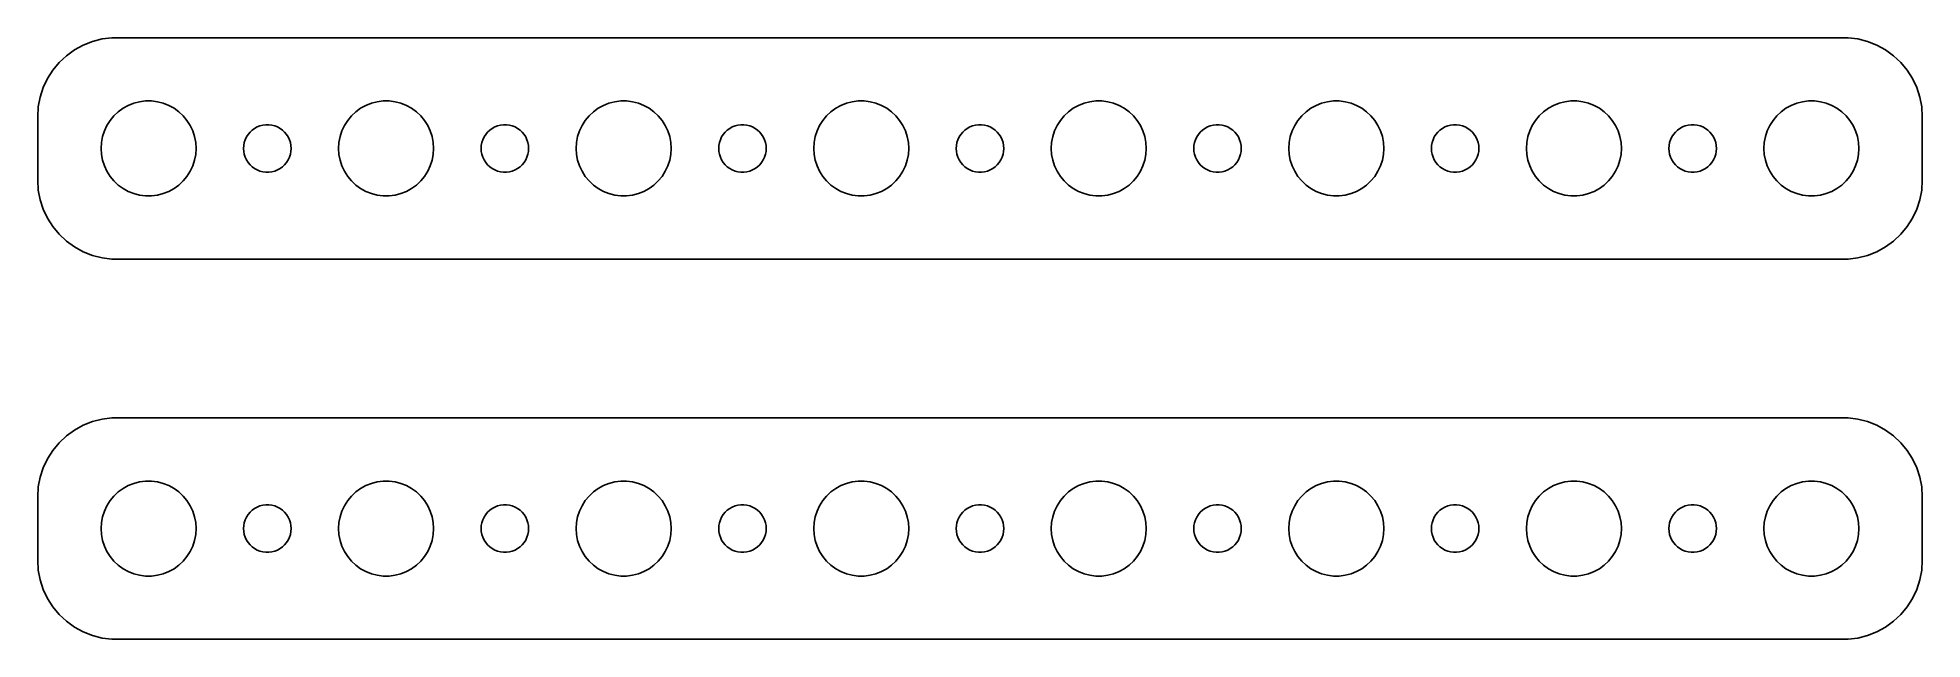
# Model space of a CAD drawing. Header units: metres. Extents: x -60 to 60, y 41 to 79.
import ezdxf

# ---------------------------------------------------------------- set-up
doc = ezdxf.new("R2010")
doc.units = ezdxf.units.M

msp = doc.modelspace()

# ---------------------------------------------------------------- linework, layer by layer
for p, q in [((-56.0451, 78.7553), (-56.6289, 78.5241)), ((-55.4369, 78.9114), (-56.0451, 78.7553)), ((-54.8139, 78.9901), (-55.4369, 78.9114)), ((54.8139, 78.9901), (-54.8139, 78.9901)), ((55.4369, 78.9114), (54.8139, 78.9901)), ((56.0451, 78.7553), (55.4369, 78.9114)), ((56.6289, 78.5241), (56.0451, 78.7553)), ((-58.1448, 77.4227), (-58.5451, 76.9389)), ((-57.6871, 77.8526), (-58.1448, 77.4227)), ((-57.1791, 78.2216), (-57.6871, 77.8526)), ((-56.6289, 78.5241), (-57.1791, 78.2216)), ((57.1791, 78.2216), (56.6289, 78.5241)), ((57.6871, 77.8526), (57.1791, 78.2216)), ((58.1448, 77.4227), (57.6871, 77.8526)), ((58.5451, 76.9389), (58.1448, 77.4227)), ((-58.8815, 76.4088), (-59.1489, 75.8406)), ((-58.5451, 76.9389), (-58.8815, 76.4088)), ((58.8815, 76.4088), (58.5451, 76.9389)), ((59.1489, 75.8406), (58.8815, 76.4088)), ((-59.3429, 75.2434), (-59.4606, 74.6267)), ((-59.1489, 75.8406), (-59.3429, 75.2434)), ((-53.0621, 74.9469), (-52.6884, 74.9941)), ((-52.6884, 74.9941), (-52.3116, 74.9941)), ((-52.3116, 74.9941), (-51.9379, 74.9469)), ((-38.0621, 74.9469), (-37.6884, 74.9941)), ((-37.6884, 74.9941), (-37.3116, 74.9941)), ((-37.3116, 74.9941), (-36.9379, 74.9469)), ((-23.0621, 74.9469), (-22.6884, 74.9941)), ((-22.6884, 74.9941), (-22.3116, 74.9941)), ((-22.3116, 74.9941), (-21.9379, 74.9469)), ((-8.06213, 74.9469), (-7.68837, 74.9941)), ((-7.68837, 74.9941), (-7.31161, 74.9941)), ((-7.31161, 74.9941), (-6.93785, 74.9469)), ((6.93785, 74.9469), (7.31161, 74.9941)), ((7.31161, 74.9941), (7.68837, 74.9941)), ((7.68837, 74.9941), (8.06213, 74.9469)), ((21.9379, 74.9469), (22.3116, 74.9941)), ((22.3116, 74.9941), (22.6884, 74.9941)), ((22.6884, 74.9941), (23.0621, 74.9469)), ((36.9379, 74.9469), (37.3116, 74.9941)), ((37.3116, 74.9941), (37.6884, 74.9941)), ((37.6884, 74.9941), (38.0621, 74.9469)), ((51.9379, 74.9469), (52.3116, 74.9941)), ((52.3116, 74.9941), (52.6884, 74.9941)), ((52.6884, 74.9941), (53.0621, 74.9469)), ((59.3429, 75.2434), (59.1489, 75.8406)), ((59.4606, 74.6267), (59.3429, 75.2434)), ((-59.4606, 74.6267), (-59.5, 74)), ((-59.5, 74), (-59.5, 70)), ((-54.927, 73.7634), (-54.6869, 74.0536)), ((-54.6869, 74.0536), (-54.4123, 74.3115)), ((-54.4123, 74.3115), (-54.1075, 74.533)), ((-54.1075, 74.533), (-53.7773, 74.7145)), ((-53.7773, 74.7145), (-53.427, 74.8532)), ((-53.427, 74.8532), (-53.0621, 74.9469)), ((-51.9379, 74.9469), (-51.5729, 74.8532)), ((-51.5729, 74.8532), (-51.2227, 74.7145)), ((-51.2227, 74.7145), (-50.8925, 74.533)), ((-50.8925, 74.533), (-50.5877, 74.3115)), ((-50.5877, 74.3115), (-50.3131, 74.0536)), ((-50.3131, 74.0536), (-50.0729, 73.7634)), ((-39.927, 73.7634), (-39.6869, 74.0536)), ((-39.6869, 74.0536), (-39.4123, 74.3115)), ((-39.4123, 74.3115), (-39.1075, 74.533)), ((-39.1075, 74.533), (-38.7773, 74.7145)), ((-38.7773, 74.7145), (-38.427, 74.8532)), ((-38.427, 74.8532), (-38.0621, 74.9469)), ((-36.9379, 74.9469), (-36.5729, 74.8532)), ((-36.5729, 74.8532), (-36.2227, 74.7145)), ((-36.2227, 74.7145), (-35.8925, 74.533)), ((-35.8925, 74.533), (-35.5877, 74.3115)), ((-35.5877, 74.3115), (-35.3131, 74.0536)), ((-35.3131, 74.0536), (-35.0729, 73.7634)), ((-24.927, 73.7634), (-24.6869, 74.0536)), ((-24.6869, 74.0536), (-24.4123, 74.3115)), ((-24.4123, 74.3115), (-24.1075, 74.533)), ((-24.1075, 74.533), (-23.7773, 74.7145)), ((-23.7773, 74.7145), (-23.427, 74.8532)), ((-23.427, 74.8532), (-23.0621, 74.9469)), ((-21.9379, 74.9469), (-21.5729, 74.8532)), ((-21.5729, 74.8532), (-21.2227, 74.7145)), ((-21.2227, 74.7145), (-20.8925, 74.533)), ((-20.8925, 74.533), (-20.5877, 74.3115)), ((-20.5877, 74.3115), (-20.3131, 74.0536)), ((-20.3131, 74.0536), (-20.0729, 73.7634)), ((-9.92705, 73.7634), (-9.6869, 74.0536)), ((-9.6869, 74.0536), (-9.41226, 74.3115)), ((-9.41226, 74.3115), (-9.10747, 74.533)), ((-9.10747, 74.533), (-8.77733, 74.7145)), ((-8.77733, 74.7145), (-8.42705, 74.8532)), ((-8.42705, 74.8532), (-8.06213, 74.9469)), ((-6.93785, 74.9469), (-6.57294, 74.8532)), ((-6.57294, 74.8532), (-6.22266, 74.7145)), ((-6.22266, 74.7145), (-5.89252, 74.533)), ((-5.89252, 74.533), (-5.58772, 74.3115)), ((-5.58772, 74.3115), (-5.31308, 74.0536)), ((-5.31308, 74.0536), (-5.07294, 73.7634)), ((5.07294, 73.7634), (5.31308, 74.0536)), ((5.31308, 74.0536), (5.58772, 74.3115)), ((5.58772, 74.3115), (5.89252, 74.533)), ((5.89252, 74.533), (6.22266, 74.7145)), ((6.22266, 74.7145), (6.57294, 74.8532)), ((6.57294, 74.8532), (6.93785, 74.9469)), ((8.06213, 74.9469), (8.42705, 74.8532)), ((8.42705, 74.8532), (8.77733, 74.7145)), ((8.77733, 74.7145), (9.10747, 74.533)), ((9.10747, 74.533), (9.41226, 74.3115)), ((9.41226, 74.3115), (9.6869, 74.0536)), ((9.6869, 74.0536), (9.92705, 73.7634)), ((20.0729, 73.7634), (20.3131, 74.0536)), ((20.3131, 74.0536), (20.5877, 74.3115)), ((20.5877, 74.3115), (20.8925, 74.533)), ((20.8925, 74.533), (21.2227, 74.7145)), ((21.2227, 74.7145), (21.5729, 74.8532)), ((21.5729, 74.8532), (21.9379, 74.9469)), ((23.0621, 74.9469), (23.427, 74.8532)), ((23.427, 74.8532), (23.7773, 74.7145)), ((23.7773, 74.7145), (24.1075, 74.533)), ((24.1075, 74.533), (24.4123, 74.3115)), ((24.4123, 74.3115), (24.6869, 74.0536)), ((24.6869, 74.0536), (24.927, 73.7634)), ((35.0729, 73.7634), (35.3131, 74.0536)), ((35.3131, 74.0536), (35.5877, 74.3115)), ((35.5877, 74.3115), (35.8925, 74.533)), ((35.8925, 74.533), (36.2227, 74.7145)), ((36.2227, 74.7145), (36.5729, 74.8532)), ((36.5729, 74.8532), (36.9379, 74.9469)), ((38.0621, 74.9469), (38.427, 74.8532)), ((38.427, 74.8532), (38.7773, 74.7145)), ((38.7773, 74.7145), (39.1075, 74.533)), ((39.1075, 74.533), (39.4123, 74.3115)), ((39.4123, 74.3115), (39.6869, 74.0536)), ((39.6869, 74.0536), (39.927, 73.7634)), ((50.0729, 73.7634), (50.3131, 74.0536)), ((50.3131, 74.0536), (50.5877, 74.3115)), ((50.5877, 74.3115), (50.8925, 74.533)), ((50.8925, 74.533), (51.2227, 74.7145)), ((51.2227, 74.7145), (51.5729, 74.8532)), ((51.5729, 74.8532), (51.9379, 74.9469)), ((53.0621, 74.9469), (53.427, 74.8532)), ((53.427, 74.8532), (53.7773, 74.7145)), ((53.7773, 74.7145), (54.1075, 74.533)), ((54.1075, 74.533), (54.4123, 74.3115)), ((54.4123, 74.3115), (54.6869, 74.0536)), ((54.6869, 74.0536), (54.927, 73.7634)), ((59.5, 74), (59.4606, 74.6267)), ((59.5, 70), (59.5, 74)), ((-55.4763, 72.376), (-55.4057, 72.7461)), ((-55.4057, 72.7461), (-55.2893, 73.1044)), ((-55.2893, 73.1044), (-55.1289, 73.4453)), ((-55.1289, 73.4453), (-54.927, 73.7634)), ((-50.0729, 73.7634), (-49.8711, 73.4453)), ((-49.8711, 73.4453), (-49.7107, 73.1044)), ((-49.7107, 73.1044), (-49.5942, 72.7461)), ((-49.5942, 72.7461), (-49.5237, 72.376)), ((-46.3947, 72.5522), (-46.3145, 72.7226)), ((-46.3145, 72.7226), (-46.2135, 72.8817)), ((-46.2135, 72.8817), (-46.0934, 73.0268)), ((-46.0934, 73.0268), (-45.9561, 73.1558)), ((-45.9561, 73.1558), (-45.8037, 73.2665)), ((-45.8037, 73.2665), (-45.6387, 73.3572)), ((-45.6387, 73.3572), (-45.4635, 73.4266)), ((-45.4635, 73.4266), (-45.2811, 73.4734)), ((-45.2811, 73.4734), (-45.0942, 73.497)), ((-45.0942, 73.497), (-44.9058, 73.497)), ((-44.9058, 73.497), (-44.7189, 73.4734)), ((-44.7189, 73.4734), (-44.5365, 73.4266)), ((-44.5365, 73.4266), (-44.3613, 73.3572)), ((-44.3613, 73.3572), (-44.1963, 73.2665)), ((-44.1963, 73.2665), (-44.0439, 73.1558)), ((-44.0439, 73.1558), (-43.9065, 73.0268)), ((-43.9065, 73.0268), (-43.7865, 72.8817)), ((-43.7865, 72.8817), (-43.6855, 72.7226)), ((-43.6855, 72.7226), (-43.6053, 72.5522)), ((-40.4763, 72.376), (-40.4057, 72.7461)), ((-40.4057, 72.7461), (-40.2893, 73.1044)), ((-40.2893, 73.1044), (-40.1289, 73.4453)), ((-40.1289, 73.4453), (-39.927, 73.7634)), ((-35.0729, 73.7634), (-34.8711, 73.4453)), ((-34.8711, 73.4453), (-34.7107, 73.1044)), ((-34.7107, 73.1044), (-34.5942, 72.7461)), ((-34.5942, 72.7461), (-34.5237, 72.376)), ((-31.3947, 72.5522), (-31.3145, 72.7226)), ((-31.3145, 72.7226), (-31.2135, 72.8817)), ((-31.2135, 72.8817), (-31.0934, 73.0268)), ((-31.0934, 73.0268), (-30.9561, 73.1558)), ((-30.9561, 73.1558), (-30.8037, 73.2665)), ((-30.8037, 73.2665), (-30.6387, 73.3572)), ((-30.6387, 73.3572), (-30.4635, 73.4266)), ((-30.4635, 73.4266), (-30.2811, 73.4734)), ((-30.2811, 73.4734), (-30.0942, 73.497)), ((-30.0942, 73.497), (-29.9058, 73.497)), ((-29.9058, 73.497), (-29.7189, 73.4734)), ((-29.7189, 73.4734), (-29.5365, 73.4266)), ((-29.5365, 73.4266), (-29.3613, 73.3572)), ((-29.3613, 73.3572), (-29.1963, 73.2665)), ((-29.1963, 73.2665), (-29.0439, 73.1558)), ((-29.0439, 73.1558), (-28.9065, 73.0268)), ((-28.9065, 73.0268), (-28.7865, 72.8817)), ((-28.7865, 72.8817), (-28.6855, 72.7226)), ((-28.6855, 72.7226), (-28.6053, 72.5522)), ((-25.4763, 72.376), (-25.4057, 72.7461)), ((-25.4057, 72.7461), (-25.2893, 73.1044)), ((-25.2893, 73.1044), (-25.1289, 73.4453)), ((-25.1289, 73.4453), (-24.927, 73.7634)), ((-20.0729, 73.7634), (-19.8711, 73.4453)), ((-19.8711, 73.4453), (-19.7107, 73.1044)), ((-19.7107, 73.1044), (-19.5942, 72.7461)), ((-19.5942, 72.7461), (-19.5237, 72.376)), ((-16.3947, 72.5522), (-16.3145, 72.7226)), ((-16.3145, 72.7226), (-16.2135, 72.8817)), ((-16.2135, 72.8817), (-16.0934, 73.0268)), ((-16.0934, 73.0268), (-15.9561, 73.1558)), ((-15.9561, 73.1558), (-15.8037, 73.2665)), ((-15.8037, 73.2665), (-15.6387, 73.3572)), ((-15.6387, 73.3572), (-15.4635, 73.4266)), ((-15.4635, 73.4266), (-15.2811, 73.4734)), ((-15.2811, 73.4734), (-15.0942, 73.497)), ((-15.0942, 73.497), (-14.9058, 73.497)), ((-14.9058, 73.497), (-14.7189, 73.4734)), ((-14.7189, 73.4734), (-14.5365, 73.4266)), ((-14.5365, 73.4266), (-14.3613, 73.3572)), ((-14.3613, 73.3572), (-14.1963, 73.2665)), ((-14.1963, 73.2665), (-14.0439, 73.1558)), ((-14.0439, 73.1558), (-13.9065, 73.0268)), ((-13.9065, 73.0268), (-13.7865, 72.8817)), ((-13.7865, 72.8817), (-13.6855, 72.7226)), ((-13.6855, 72.7226), (-13.6053, 72.5522)), ((-10.4763, 72.376), (-10.4057, 72.7461)), ((-10.4057, 72.7461), (-10.2893, 73.1044)), ((-10.2893, 73.1044), (-10.1289, 73.4453)), ((-10.1289, 73.4453), (-9.92705, 73.7634)), ((-5.07294, 73.7634), (-4.87108, 73.4453)), ((-4.87108, 73.4453), (-4.71066, 73.1044)), ((-4.71066, 73.1044), (-4.59424, 72.7461)), ((-4.59424, 72.7461), (-4.52365, 72.376)), ((-1.39465, 72.5522), (-1.31445, 72.7226)), ((-1.31445, 72.7226), (-1.21352, 72.8817)), ((-1.21352, 72.8817), (-1.09344, 73.0268)), ((-1.09344, 73.0268), (-0.95613, 73.1558)), ((-0.95613, 73.1558), (-0.80373, 73.2665)), ((-0.80373, 73.2665), (-0.63866, 73.3572)), ((-0.63866, 73.3572), (-0.46352, 73.4266)), ((-0.46352, 73.4266), (-0.28107, 73.4734)), ((-0.28107, 73.4734), (-0.09418, 73.497)), ((-0.09418, 73.497), (0.09418, 73.497)), ((0.09418, 73.497), (0.28107, 73.4734)), ((0.28107, 73.4734), (0.46352, 73.4266)), ((0.46352, 73.4266), (0.63866, 73.3572)), ((0.63866, 73.3572), (0.80373, 73.2665)), ((0.80373, 73.2665), (0.95613, 73.1558)), ((0.95613, 73.1558), (1.09344, 73.0268)), ((1.09344, 73.0268), (1.21352, 72.8817)), ((1.21352, 72.8817), (1.31445, 72.7226)), ((1.31445, 72.7226), (1.39465, 72.5522)), ((4.52365, 72.376), (4.59424, 72.7461)), ((4.59424, 72.7461), (4.71066, 73.1044)), ((4.71066, 73.1044), (4.87108, 73.4453)), ((4.87108, 73.4453), (5.07294, 73.7634)), ((9.92705, 73.7634), (10.1289, 73.4453)), ((10.1289, 73.4453), (10.2893, 73.1044)), ((10.2893, 73.1044), (10.4057, 72.7461)), ((10.4057, 72.7461), (10.4763, 72.376)), ((13.6053, 72.5522), (13.6855, 72.7226)), ((13.6855, 72.7226), (13.7865, 72.8817)), ((13.7865, 72.8817), (13.9065, 73.0268)), ((13.9065, 73.0268), (14.0439, 73.1558)), ((14.0439, 73.1558), (14.1963, 73.2665)), ((14.1963, 73.2665), (14.3613, 73.3572)), ((14.3613, 73.3572), (14.5365, 73.4266)), ((14.5365, 73.4266), (14.7189, 73.4734)), ((14.7189, 73.4734), (14.9058, 73.497)), ((14.9058, 73.497), (15.0942, 73.497)), ((15.0942, 73.497), (15.2811, 73.4734)), ((15.2811, 73.4734), (15.4635, 73.4266)), ((15.4635, 73.4266), (15.6387, 73.3572)), ((15.6387, 73.3572), (15.8037, 73.2665)), ((15.8037, 73.2665), (15.9561, 73.1558)), ((15.9561, 73.1558), (16.0934, 73.0268)), ((16.0934, 73.0268), (16.2135, 72.8817)), ((16.2135, 72.8817), (16.3145, 72.7226)), ((16.3145, 72.7226), (16.3947, 72.5522)), ((19.5237, 72.376), (19.5942, 72.7461)), ((19.5942, 72.7461), (19.7107, 73.1044)), ((19.7107, 73.1044), (19.8711, 73.4453)), ((19.8711, 73.4453), (20.0729, 73.7634)), ((24.927, 73.7634), (25.1289, 73.4453)), ((25.1289, 73.4453), (25.2893, 73.1044)), ((25.2893, 73.1044), (25.4057, 72.7461)), ((25.4057, 72.7461), (25.4763, 72.376)), ((28.6053, 72.5522), (28.6855, 72.7226)), ((28.6855, 72.7226), (28.7865, 72.8817)), ((28.7865, 72.8817), (28.9065, 73.0268)), ((28.9065, 73.0268), (29.0439, 73.1558)), ((29.0439, 73.1558), (29.1963, 73.2665)), ((29.1963, 73.2665), (29.3613, 73.3572)), ((29.3613, 73.3572), (29.5365, 73.4266)), ((29.5365, 73.4266), (29.7189, 73.4734)), ((29.7189, 73.4734), (29.9058, 73.497)), ((29.9058, 73.497), (30.0942, 73.497)), ((30.0942, 73.497), (30.2811, 73.4734)), ((30.2811, 73.4734), (30.4635, 73.4266)), ((30.4635, 73.4266), (30.6387, 73.3572)), ((30.6387, 73.3572), (30.8037, 73.2665)), ((30.8037, 73.2665), (30.9561, 73.1558)), ((30.9561, 73.1558), (31.0934, 73.0268)), ((31.0934, 73.0268), (31.2135, 72.8817)), ((31.2135, 72.8817), (31.3145, 72.7226)), ((31.3145, 72.7226), (31.3947, 72.5522)), ((34.5237, 72.376), (34.5942, 72.7461)), ((34.5942, 72.7461), (34.7107, 73.1044)), ((34.7107, 73.1044), (34.8711, 73.4453)), ((34.8711, 73.4453), (35.0729, 73.7634)), ((39.927, 73.7634), (40.1289, 73.4453)), ((40.1289, 73.4453), (40.2893, 73.1044)), ((40.2893, 73.1044), (40.4057, 72.7461)), ((40.4057, 72.7461), (40.4763, 72.376)), ((43.6053, 72.5522), (43.6855, 72.7226)), ((43.6855, 72.7226), (43.7865, 72.8817)), ((43.7865, 72.8817), (43.9065, 73.0268)), ((43.9065, 73.0268), (44.0439, 73.1558)), ((44.0439, 73.1558), (44.1963, 73.2665)), ((44.1963, 73.2665), (44.3613, 73.3572)), ((44.3613, 73.3572), (44.5365, 73.4266)), ((44.5365, 73.4266), (44.7189, 73.4734)), ((44.7189, 73.4734), (44.9058, 73.497)), ((44.9058, 73.497), (45.0942, 73.497)), ((45.0942, 73.497), (45.2811, 73.4734)), ((45.2811, 73.4734), (45.4635, 73.4266)), ((45.4635, 73.4266), (45.6387, 73.3572)), ((45.6387, 73.3572), (45.8037, 73.2665)), ((45.8037, 73.2665), (45.9561, 73.1558)), ((45.9561, 73.1558), (46.0934, 73.0268)), ((46.0934, 73.0268), (46.2135, 72.8817)), ((46.2135, 72.8817), (46.3145, 72.7226)), ((46.3145, 72.7226), (46.3947, 72.5522)), ((49.5237, 72.376), (49.5942, 72.7461)), ((49.5942, 72.7461), (49.7107, 73.1044)), ((49.7107, 73.1044), (49.8711, 73.4453)), ((49.8711, 73.4453), (50.0729, 73.7634)), ((54.927, 73.7634), (55.1289, 73.4453)), ((55.1289, 73.4453), (55.2893, 73.1044)), ((55.2893, 73.1044), (55.4057, 72.7461)), ((55.4057, 72.7461), (55.4763, 72.376)), ((-55.5, 72), (-55.4763, 72.376)), ((-55.4763, 71.624), (-55.5, 72)), ((-55.4057, 71.2539), (-55.4763, 71.624)), ((-49.5237, 71.624), (-49.5942, 71.2539)), ((-49.5237, 72.376), (-49.5, 72)), ((-49.5, 72), (-49.5237, 71.624)), ((-46.5, 72), (-46.4882, 72.188)), ((-46.4882, 71.812), (-46.5, 72)), ((-46.4882, 72.188), (-46.4529, 72.373)), ((-46.4529, 71.627), (-46.4882, 71.812)), ((-46.4529, 72.373), (-46.3947, 72.5522)), ((-46.3947, 71.4478), (-46.4529, 71.627)), ((-46.3145, 71.2774), (-46.3947, 71.4478)), ((-43.6053, 71.4478), (-43.6855, 71.2774)), ((-43.6053, 72.5522), (-43.5471, 72.373)), ((-43.5471, 71.627), (-43.6053, 71.4478)), ((-43.5471, 72.373), (-43.5118, 72.188)), ((-43.5118, 71.812), (-43.5471, 71.627)), ((-43.5118, 72.188), (-43.5, 72)), ((-43.5, 72), (-43.5118, 71.812)), ((-40.5, 72), (-40.4763, 72.376)), ((-40.4763, 71.624), (-40.5, 72)), ((-40.4057, 71.2539), (-40.4763, 71.624)), ((-34.5237, 71.624), (-34.5942, 71.2539)), ((-34.5237, 72.376), (-34.5, 72)), ((-34.5, 72), (-34.5237, 71.624)), ((-31.5, 72), (-31.4882, 72.188)), ((-31.4882, 71.812), (-31.5, 72)), ((-31.4882, 72.188), (-31.4529, 72.373)), ((-31.4529, 71.627), (-31.4882, 71.812)), ((-31.4529, 72.373), (-31.3947, 72.5522)), ((-31.3947, 71.4478), (-31.4529, 71.627)), ((-31.3145, 71.2774), (-31.3947, 71.4478)), ((-28.6053, 71.4478), (-28.6855, 71.2774)), ((-28.6053, 72.5522), (-28.5471, 72.373)), ((-28.5471, 71.627), (-28.6053, 71.4478)), ((-28.5471, 72.373), (-28.5118, 72.188)), ((-28.5118, 71.812), (-28.5471, 71.627)), ((-28.5118, 72.188), (-28.5, 72)), ((-28.5, 72), (-28.5118, 71.812)), ((-25.5, 72), (-25.4763, 72.376)), ((-25.4763, 71.624), (-25.5, 72)), ((-25.4057, 71.2539), (-25.4763, 71.624)), ((-19.5237, 71.624), (-19.5942, 71.2539)), ((-19.5237, 72.376), (-19.5, 72)), ((-19.5, 72), (-19.5237, 71.624)), ((-16.5, 72), (-16.4882, 72.188)), ((-16.4882, 71.812), (-16.5, 72)), ((-16.4882, 72.188), (-16.4529, 72.373)), ((-16.4529, 71.627), (-16.4882, 71.812)), ((-16.4529, 72.373), (-16.3947, 72.5522)), ((-16.3947, 71.4478), (-16.4529, 71.627)), ((-16.3145, 71.2774), (-16.3947, 71.4478)), ((-13.6053, 71.4478), (-13.6855, 71.2774)), ((-13.6053, 72.5522), (-13.5471, 72.373)), ((-13.5471, 71.627), (-13.6053, 71.4478)), ((-13.5471, 72.373), (-13.5118, 72.188)), ((-13.5118, 71.812), (-13.5471, 71.627)), ((-13.5118, 72.188), (-13.5, 72)), ((-13.5, 72), (-13.5118, 71.812)), ((-10.5, 72), (-10.4763, 72.376)), ((-10.4763, 71.624), (-10.5, 72)), ((-10.4057, 71.2539), (-10.4763, 71.624)), ((-4.52365, 71.624), (-4.59424, 71.2539)), ((-4.52365, 72.376), (-4.5, 72)), ((-4.5, 72), (-4.52365, 71.624)), ((-1.5, 72), (-1.48816, 72.188)), ((-1.48816, 71.812), (-1.5, 72)), ((-1.48816, 72.188), (-1.45287, 72.373)), ((-1.45287, 71.627), (-1.48816, 71.812)), ((-1.45287, 72.373), (-1.39465, 72.5522)), ((-1.39465, 71.4478), (-1.45287, 71.627)), ((-1.31445, 71.2774), (-1.39465, 71.4478)), ((1.39465, 71.4478), (1.31445, 71.2774)), ((1.39465, 72.5522), (1.45287, 72.373)), ((1.45287, 71.627), (1.39465, 71.4478)), ((1.45287, 72.373), (1.48816, 72.188)), ((1.48816, 71.812), (1.45287, 71.627)), ((1.48816, 72.188), (1.5, 72)), ((1.5, 72), (1.48816, 71.812)), ((4.5, 72), (4.52365, 72.376)), ((4.52365, 71.624), (4.5, 72)), ((4.59424, 71.2539), (4.52365, 71.624)), ((10.4763, 71.624), (10.4057, 71.2539)), ((10.4763, 72.376), (10.5, 72)), ((10.5, 72), (10.4763, 71.624)), ((13.5, 72), (13.5118, 72.188)), ((13.5118, 71.812), (13.5, 72)), ((13.5118, 72.188), (13.5471, 72.373)), ((13.5471, 71.627), (13.5118, 71.812)), ((13.5471, 72.373), (13.6053, 72.5522)), ((13.6053, 71.4478), (13.5471, 71.627)), ((13.6855, 71.2774), (13.6053, 71.4478)), ((16.3947, 71.4478), (16.3145, 71.2774)), ((16.3947, 72.5522), (16.4529, 72.373)), ((16.4529, 71.627), (16.3947, 71.4478)), ((16.4529, 72.373), (16.4882, 72.188)), ((16.4882, 71.812), (16.4529, 71.627)), ((16.4882, 72.188), (16.5, 72)), ((16.5, 72), (16.4882, 71.812)), ((19.5, 72), (19.5237, 72.376)), ((19.5237, 71.624), (19.5, 72)), ((19.5942, 71.2539), (19.5237, 71.624)), ((25.4763, 71.624), (25.4057, 71.2539)), ((25.4763, 72.376), (25.5, 72)), ((25.5, 72), (25.4763, 71.624)), ((28.5, 72), (28.5118, 72.188)), ((28.5118, 71.812), (28.5, 72)), ((28.5118, 72.188), (28.5471, 72.373)), ((28.5471, 71.627), (28.5118, 71.812)), ((28.5471, 72.373), (28.6053, 72.5522)), ((28.6053, 71.4478), (28.5471, 71.627)), ((28.6855, 71.2774), (28.6053, 71.4478)), ((31.3947, 71.4478), (31.3145, 71.2774)), ((31.3947, 72.5522), (31.4529, 72.373)), ((31.4529, 71.627), (31.3947, 71.4478)), ((31.4529, 72.373), (31.4882, 72.188)), ((31.4882, 71.812), (31.4529, 71.627)), ((31.4882, 72.188), (31.5, 72)), ((31.5, 72), (31.4882, 71.812)), ((34.5, 72), (34.5237, 72.376)), ((34.5237, 71.624), (34.5, 72)), ((34.5942, 71.2539), (34.5237, 71.624)), ((40.4763, 71.624), (40.4057, 71.2539)), ((40.4763, 72.376), (40.5, 72)), ((40.5, 72), (40.4763, 71.624)), ((43.5, 72), (43.5118, 72.188)), ((43.5118, 71.812), (43.5, 72)), ((43.5118, 72.188), (43.5471, 72.373)), ((43.5471, 71.627), (43.5118, 71.812)), ((43.5471, 72.373), (43.6053, 72.5522)), ((43.6053, 71.4478), (43.5471, 71.627)), ((43.6855, 71.2774), (43.6053, 71.4478)), ((46.3947, 71.4478), (46.3145, 71.2774)), ((46.3947, 72.5522), (46.4529, 72.373)), ((46.4529, 71.627), (46.3947, 71.4478)), ((46.4529, 72.373), (46.4882, 72.188)), ((46.4882, 71.812), (46.4529, 71.627)), ((46.4882, 72.188), (46.5, 72)), ((46.5, 72), (46.4882, 71.812)), ((49.5, 72), (49.5237, 72.376)), ((49.5237, 71.624), (49.5, 72)), ((49.5942, 71.2539), (49.5237, 71.624)), ((55.4763, 71.624), (55.4057, 71.2539)), ((55.4763, 72.376), (55.5, 72)), ((55.5, 72), (55.4763, 71.624)), ((-55.2893, 70.8956), (-55.4057, 71.2539)), ((-55.1289, 70.5547), (-55.2893, 70.8956)), ((-54.927, 70.2366), (-55.1289, 70.5547)), ((-54.6869, 69.9464), (-54.927, 70.2366)), ((-50.0729, 70.2366), (-50.3131, 69.9464)), ((-49.8711, 70.5547), (-50.0729, 70.2366)), ((-49.7107, 70.8956), (-49.8711, 70.5547)), ((-49.5942, 71.2539), (-49.7107, 70.8956)), ((-46.2135, 71.1183), (-46.3145, 71.2774)), ((-46.0934, 70.9732), (-46.2135, 71.1183)), ((-45.9561, 70.8442), (-46.0934, 70.9732)), ((-45.8037, 70.7335), (-45.9561, 70.8442)), ((-45.6387, 70.6428), (-45.8037, 70.7335)), ((-45.4635, 70.5734), (-45.6387, 70.6428)), ((-45.2811, 70.5266), (-45.4635, 70.5734)), ((-45.0942, 70.503), (-45.2811, 70.5266)), ((-44.9058, 70.503), (-45.0942, 70.503)), ((-44.7189, 70.5266), (-44.9058, 70.503)), ((-44.5365, 70.5734), (-44.7189, 70.5266)), ((-44.3613, 70.6428), (-44.5365, 70.5734)), ((-44.1963, 70.7335), (-44.3613, 70.6428)), ((-44.0439, 70.8442), (-44.1963, 70.7335)), ((-43.9065, 70.9732), (-44.0439, 70.8442)), ((-43.7865, 71.1183), (-43.9065, 70.9732)), ((-43.6855, 71.2774), (-43.7865, 71.1183)), ((-40.2893, 70.8956), (-40.4057, 71.2539)), ((-40.1289, 70.5547), (-40.2893, 70.8956)), ((-39.927, 70.2366), (-40.1289, 70.5547)), ((-39.6869, 69.9464), (-39.927, 70.2366)), ((-35.0729, 70.2366), (-35.3131, 69.9464)), ((-34.8711, 70.5547), (-35.0729, 70.2366)), ((-34.7107, 70.8956), (-34.8711, 70.5547)), ((-34.5942, 71.2539), (-34.7107, 70.8956)), ((-31.2135, 71.1183), (-31.3145, 71.2774)), ((-31.0934, 70.9732), (-31.2135, 71.1183)), ((-30.9561, 70.8442), (-31.0934, 70.9732)), ((-30.8037, 70.7335), (-30.9561, 70.8442)), ((-30.6387, 70.6428), (-30.8037, 70.7335)), ((-30.4635, 70.5734), (-30.6387, 70.6428)), ((-30.2811, 70.5266), (-30.4635, 70.5734)), ((-30.0942, 70.503), (-30.2811, 70.5266)), ((-29.9058, 70.503), (-30.0942, 70.503)), ((-29.7189, 70.5266), (-29.9058, 70.503)), ((-29.5365, 70.5734), (-29.7189, 70.5266)), ((-29.3613, 70.6428), (-29.5365, 70.5734)), ((-29.1963, 70.7335), (-29.3613, 70.6428)), ((-29.0439, 70.8442), (-29.1963, 70.7335)), ((-28.9065, 70.9732), (-29.0439, 70.8442)), ((-28.7865, 71.1183), (-28.9065, 70.9732)), ((-28.6855, 71.2774), (-28.7865, 71.1183)), ((-25.2893, 70.8956), (-25.4057, 71.2539)), ((-25.1289, 70.5547), (-25.2893, 70.8956)), ((-24.927, 70.2366), (-25.1289, 70.5547)), ((-24.6869, 69.9464), (-24.927, 70.2366)), ((-20.0729, 70.2366), (-20.3131, 69.9464)), ((-19.8711, 70.5547), (-20.0729, 70.2366)), ((-19.7107, 70.8956), (-19.8711, 70.5547)), ((-19.5942, 71.2539), (-19.7107, 70.8956)), ((-16.2135, 71.1183), (-16.3145, 71.2774)), ((-16.0934, 70.9732), (-16.2135, 71.1183)), ((-15.9561, 70.8442), (-16.0934, 70.9732)), ((-15.8037, 70.7335), (-15.9561, 70.8442)), ((-15.6387, 70.6428), (-15.8037, 70.7335)), ((-15.4635, 70.5734), (-15.6387, 70.6428)), ((-15.2811, 70.5266), (-15.4635, 70.5734)), ((-15.0942, 70.503), (-15.2811, 70.5266)), ((-14.9058, 70.503), (-15.0942, 70.503)), ((-14.7189, 70.5266), (-14.9058, 70.503)), ((-14.5365, 70.5734), (-14.7189, 70.5266)), ((-14.3613, 70.6428), (-14.5365, 70.5734)), ((-14.1963, 70.7335), (-14.3613, 70.6428)), ((-14.0439, 70.8442), (-14.1963, 70.7335)), ((-13.9065, 70.9732), (-14.0439, 70.8442)), ((-13.7865, 71.1183), (-13.9065, 70.9732)), ((-13.6855, 71.2774), (-13.7865, 71.1183)), ((-10.2893, 70.8956), (-10.4057, 71.2539)), ((-10.1289, 70.5547), (-10.2893, 70.8956)), ((-9.92705, 70.2366), (-10.1289, 70.5547)), ((-9.6869, 69.9464), (-9.92705, 70.2366)), ((-5.07294, 70.2366), (-5.31308, 69.9464)), ((-4.87108, 70.5547), (-5.07294, 70.2366)), ((-4.71066, 70.8956), (-4.87108, 70.5547)), ((-4.59424, 71.2539), (-4.71066, 70.8956)), ((-1.21352, 71.1183), (-1.31445, 71.2774)), ((-1.09344, 70.9732), (-1.21352, 71.1183)), ((-0.95613, 70.8442), (-1.09344, 70.9732)), ((-0.80373, 70.7335), (-0.95613, 70.8442)), ((-0.63866, 70.6428), (-0.80373, 70.7335)), ((-0.46352, 70.5734), (-0.63866, 70.6428)), ((-0.28107, 70.5266), (-0.46352, 70.5734)), ((-0.09418, 70.503), (-0.28107, 70.5266)), ((0.09418, 70.503), (-0.09418, 70.503)), ((0.28107, 70.5266), (0.09418, 70.503)), ((0.46352, 70.5734), (0.28107, 70.5266)), ((0.63866, 70.6428), (0.46352, 70.5734)), ((0.80373, 70.7335), (0.63866, 70.6428)), ((0.95613, 70.8442), (0.80373, 70.7335)), ((1.09344, 70.9732), (0.95613, 70.8442)), ((1.21352, 71.1183), (1.09344, 70.9732)), ((1.31445, 71.2774), (1.21352, 71.1183)), ((4.71066, 70.8956), (4.59424, 71.2539)), ((4.87108, 70.5547), (4.71066, 70.8956)), ((5.07294, 70.2366), (4.87108, 70.5547)), ((5.31308, 69.9464), (5.07294, 70.2366)), ((9.92705, 70.2366), (9.6869, 69.9464)), ((10.1289, 70.5547), (9.92705, 70.2366)), ((10.2893, 70.8956), (10.1289, 70.5547)), ((10.4057, 71.2539), (10.2893, 70.8956)), ((13.7865, 71.1183), (13.6855, 71.2774)), ((13.9065, 70.9732), (13.7865, 71.1183)), ((14.0439, 70.8442), (13.9065, 70.9732)), ((14.1963, 70.7335), (14.0439, 70.8442)), ((14.3613, 70.6428), (14.1963, 70.7335)), ((14.5365, 70.5734), (14.3613, 70.6428)), ((14.7189, 70.5266), (14.5365, 70.5734)), ((14.9058, 70.503), (14.7189, 70.5266)), ((15.0942, 70.503), (14.9058, 70.503)), ((15.2811, 70.5266), (15.0942, 70.503)), ((15.4635, 70.5734), (15.2811, 70.5266)), ((15.6387, 70.6428), (15.4635, 70.5734)), ((15.8037, 70.7335), (15.6387, 70.6428)), ((15.9561, 70.8442), (15.8037, 70.7335)), ((16.0934, 70.9732), (15.9561, 70.8442)), ((16.2135, 71.1183), (16.0934, 70.9732)), ((16.3145, 71.2774), (16.2135, 71.1183)), ((19.7107, 70.8956), (19.5942, 71.2539)), ((19.8711, 70.5547), (19.7107, 70.8956)), ((20.0729, 70.2366), (19.8711, 70.5547)), ((20.3131, 69.9464), (20.0729, 70.2366)), ((24.927, 70.2366), (24.6869, 69.9464)), ((25.1289, 70.5547), (24.927, 70.2366)), ((25.2893, 70.8956), (25.1289, 70.5547)), ((25.4057, 71.2539), (25.2893, 70.8956)), ((28.7865, 71.1183), (28.6855, 71.2774)), ((28.9065, 70.9732), (28.7865, 71.1183)), ((29.0439, 70.8442), (28.9065, 70.9732)), ((29.1963, 70.7335), (29.0439, 70.8442)), ((29.3613, 70.6428), (29.1963, 70.7335)), ((29.5365, 70.5734), (29.3613, 70.6428)), ((29.7189, 70.5266), (29.5365, 70.5734)), ((29.9058, 70.503), (29.7189, 70.5266)), ((30.0942, 70.503), (29.9058, 70.503)), ((30.2811, 70.5266), (30.0942, 70.503)), ((30.4635, 70.5734), (30.2811, 70.5266)), ((30.6387, 70.6428), (30.4635, 70.5734)), ((30.8037, 70.7335), (30.6387, 70.6428)), ((30.9561, 70.8442), (30.8037, 70.7335)), ((31.0934, 70.9732), (30.9561, 70.8442)), ((31.2135, 71.1183), (31.0934, 70.9732)), ((31.3145, 71.2774), (31.2135, 71.1183)), ((34.7107, 70.8956), (34.5942, 71.2539)), ((34.8711, 70.5547), (34.7107, 70.8956)), ((35.0729, 70.2366), (34.8711, 70.5547)), ((35.3131, 69.9464), (35.0729, 70.2366)), ((39.927, 70.2366), (39.6869, 69.9464)), ((40.1289, 70.5547), (39.927, 70.2366)), ((40.2893, 70.8956), (40.1289, 70.5547)), ((40.4057, 71.2539), (40.2893, 70.8956)), ((43.7865, 71.1183), (43.6855, 71.2774)), ((43.9065, 70.9732), (43.7865, 71.1183)), ((44.0439, 70.8442), (43.9065, 70.9732)), ((44.1963, 70.7335), (44.0439, 70.8442)), ((44.3613, 70.6428), (44.1963, 70.7335)), ((44.5365, 70.5734), (44.3613, 70.6428)), ((44.7189, 70.5266), (44.5365, 70.5734)), ((44.9058, 70.503), (44.7189, 70.5266)), ((45.0942, 70.503), (44.9058, 70.503)), ((45.2811, 70.5266), (45.0942, 70.503)), ((45.4635, 70.5734), (45.2811, 70.5266)), ((45.6387, 70.6428), (45.4635, 70.5734)), ((45.8037, 70.7335), (45.6387, 70.6428)), ((45.9561, 70.8442), (45.8037, 70.7335)), ((46.0934, 70.9732), (45.9561, 70.8442)), ((46.2135, 71.1183), (46.0934, 70.9732)), ((46.3145, 71.2774), (46.2135, 71.1183)), ((49.7107, 70.8956), (49.5942, 71.2539)), ((49.8711, 70.5547), (49.7107, 70.8956)), ((50.0729, 70.2366), (49.8711, 70.5547)), ((50.3131, 69.9464), (50.0729, 70.2366)), ((54.927, 70.2366), (54.6869, 69.9464)), ((55.1289, 70.5547), (54.927, 70.2366)), ((55.2893, 70.8956), (55.1289, 70.5547)), ((55.4057, 71.2539), (55.2893, 70.8956)), ((-59.5, 70), (-59.4606, 69.3733)), ((-59.4606, 69.3733), (-59.3429, 68.7566)), ((-54.4123, 69.6885), (-54.6869, 69.9464)), ((-54.1075, 69.467), (-54.4123, 69.6885)), ((-53.7773, 69.2855), (-54.1075, 69.467)), ((-53.427, 69.1468), (-53.7773, 69.2855)), ((-53.0621, 69.0531), (-53.427, 69.1468)), ((-52.6884, 69.0059), (-53.0621, 69.0531)), ((-51.9379, 69.0531), (-52.3116, 69.0059)), ((-51.5729, 69.1468), (-51.9379, 69.0531)), ((-51.2227, 69.2855), (-51.5729, 69.1468)), ((-50.8925, 69.467), (-51.2227, 69.2855)), ((-50.5877, 69.6885), (-50.8925, 69.467)), ((-50.3131, 69.9464), (-50.5877, 69.6885)), ((-39.4123, 69.6885), (-39.6869, 69.9464)), ((-39.1075, 69.467), (-39.4123, 69.6885)), ((-38.7773, 69.2855), (-39.1075, 69.467)), ((-38.427, 69.1468), (-38.7773, 69.2855)), ((-38.0621, 69.0531), (-38.427, 69.1468)), ((-37.6884, 69.0059), (-38.0621, 69.0531)), ((-36.9379, 69.0531), (-37.3116, 69.0059)), ((-36.5729, 69.1468), (-36.9379, 69.0531)), ((-36.2227, 69.2855), (-36.5729, 69.1468)), ((-35.8925, 69.467), (-36.2227, 69.2855)), ((-35.5877, 69.6885), (-35.8925, 69.467)), ((-35.3131, 69.9464), (-35.5877, 69.6885)), ((-24.4123, 69.6885), (-24.6869, 69.9464)), ((-24.1075, 69.467), (-24.4123, 69.6885)), ((-23.7773, 69.2855), (-24.1075, 69.467)), ((-23.427, 69.1468), (-23.7773, 69.2855)), ((-23.0621, 69.0531), (-23.427, 69.1468)), ((-22.6884, 69.0059), (-23.0621, 69.0531)), ((-21.9379, 69.0531), (-22.3116, 69.0059)), ((-21.5729, 69.1468), (-21.9379, 69.0531)), ((-21.2227, 69.2855), (-21.5729, 69.1468)), ((-20.8925, 69.467), (-21.2227, 69.2855)), ((-20.5877, 69.6885), (-20.8925, 69.467)), ((-20.3131, 69.9464), (-20.5877, 69.6885)), ((-9.41226, 69.6885), (-9.6869, 69.9464)), ((-9.10747, 69.467), (-9.41226, 69.6885)), ((-8.77733, 69.2855), (-9.10747, 69.467)), ((-8.42705, 69.1468), (-8.77733, 69.2855)), ((-8.06213, 69.0531), (-8.42705, 69.1468)), ((-7.68837, 69.0059), (-8.06213, 69.0531)), ((-6.93785, 69.0531), (-7.31161, 69.0059)), ((-6.57294, 69.1468), (-6.93785, 69.0531)), ((-6.22266, 69.2855), (-6.57294, 69.1468)), ((-5.89252, 69.467), (-6.22266, 69.2855)), ((-5.58772, 69.6885), (-5.89252, 69.467)), ((-5.31308, 69.9464), (-5.58772, 69.6885)), ((5.58772, 69.6885), (5.31308, 69.9464)), ((5.89252, 69.467), (5.58772, 69.6885)), ((6.22266, 69.2855), (5.89252, 69.467)), ((6.57294, 69.1468), (6.22266, 69.2855)), ((6.93785, 69.0531), (6.57294, 69.1468)), ((7.31161, 69.0059), (6.93785, 69.0531)), ((8.06213, 69.0531), (7.68837, 69.0059)), ((8.42705, 69.1468), (8.06213, 69.0531)), ((8.77733, 69.2855), (8.42705, 69.1468)), ((9.10747, 69.467), (8.77733, 69.2855)), ((9.41226, 69.6885), (9.10747, 69.467)), ((9.6869, 69.9464), (9.41226, 69.6885)), ((20.5877, 69.6885), (20.3131, 69.9464)), ((20.8925, 69.467), (20.5877, 69.6885)), ((21.2227, 69.2855), (20.8925, 69.467)), ((21.5729, 69.1468), (21.2227, 69.2855)), ((21.9379, 69.0531), (21.5729, 69.1468)), ((22.3116, 69.0059), (21.9379, 69.0531)), ((23.0621, 69.0531), (22.6884, 69.0059)), ((23.427, 69.1468), (23.0621, 69.0531)), ((23.7773, 69.2855), (23.427, 69.1468)), ((24.1075, 69.467), (23.7773, 69.2855)), ((24.4123, 69.6885), (24.1075, 69.467)), ((24.6869, 69.9464), (24.4123, 69.6885)), ((35.5877, 69.6885), (35.3131, 69.9464)), ((35.8925, 69.467), (35.5877, 69.6885)), ((36.2227, 69.2855), (35.8925, 69.467)), ((36.5729, 69.1468), (36.2227, 69.2855)), ((36.9379, 69.0531), (36.5729, 69.1468)), ((37.3116, 69.0059), (36.9379, 69.0531)), ((38.0621, 69.0531), (37.6884, 69.0059)), ((38.427, 69.1468), (38.0621, 69.0531)), ((38.7773, 69.2855), (38.427, 69.1468)), ((39.1075, 69.467), (38.7773, 69.2855)), ((39.4123, 69.6885), (39.1075, 69.467)), ((39.6869, 69.9464), (39.4123, 69.6885)), ((50.5877, 69.6885), (50.3131, 69.9464)), ((50.8925, 69.467), (50.5877, 69.6885)), ((51.2227, 69.2855), (50.8925, 69.467)), ((51.5729, 69.1468), (51.2227, 69.2855)), ((51.9379, 69.0531), (51.5729, 69.1468)), ((52.3116, 69.0059), (51.9379, 69.0531)), ((53.0621, 69.0531), (52.6884, 69.0059)), ((53.427, 69.1468), (53.0621, 69.0531)), ((53.7773, 69.2855), (53.427, 69.1468)), ((54.1075, 69.467), (53.7773, 69.2855)), ((54.4123, 69.6885), (54.1075, 69.467)), ((54.6869, 69.9464), (54.4123, 69.6885)), ((59.3429, 68.7566), (59.4606, 69.3733)), ((59.4606, 69.3733), (59.5, 70)), ((-59.3429, 68.7566), (-59.1489, 68.1594)), ((-59.1489, 68.1594), (-58.8815, 67.5912)), ((-52.3116, 69.0059), (-52.6884, 69.0059)), ((-37.3116, 69.0059), (-37.6884, 69.0059)), ((-22.3116, 69.0059), (-22.6884, 69.0059)), ((-7.31161, 69.0059), (-7.68837, 69.0059)), ((7.68837, 69.0059), (7.31161, 69.0059)), ((22.6884, 69.0059), (22.3116, 69.0059)), ((37.6884, 69.0059), (37.3116, 69.0059)), ((52.6884, 69.0059), (52.3116, 69.0059)), ((58.8815, 67.5912), (59.1489, 68.1594)), ((59.1489, 68.1594), (59.3429, 68.7566)), ((-58.8815, 67.5912), (-58.5451, 67.0611)), ((-58.5451, 67.0611), (-58.1448, 66.5773)), ((58.1448, 66.5773), (58.5451, 67.0611)), ((58.5451, 67.0611), (58.8815, 67.5912)), ((-58.1448, 66.5773), (-57.6871, 66.1474)), ((-57.6871, 66.1474), (-57.1791, 65.7784)), ((-57.1791, 65.7784), (-56.6289, 65.4759)), ((-56.6289, 65.4759), (-56.0451, 65.2447)), ((56.0451, 65.2447), (56.6289, 65.4759)), ((56.6289, 65.4759), (57.1791, 65.7784)), ((57.1791, 65.7784), (57.6871, 66.1474)), ((57.6871, 66.1474), (58.1448, 66.5773)), ((-56.0451, 65.2447), (-55.4369, 65.0886)), ((-55.4369, 65.0886), (-54.8139, 65.0099)), ((-54.8139, 65.0099), (54.8139, 65.0099)), ((54.8139, 65.0099), (55.4369, 65.0886)), ((55.4369, 65.0886), (56.0451, 65.2447)), ((-56.0451, 54.7553), (-56.6289, 54.5241)), ((-55.4369, 54.9114), (-56.0451, 54.7553)), ((-54.8139, 54.9901), (-55.4369, 54.9114)), ((54.8139, 54.9901), (-54.8139, 54.9901)), ((55.4369, 54.9114), (54.8139, 54.9901)), ((56.0451, 54.7553), (55.4369, 54.9114)), ((56.6289, 54.5241), (56.0451, 54.7553)), ((-57.6871, 53.8526), (-58.1448, 53.4227)), ((-57.1791, 54.2216), (-57.6871, 53.8526)), ((-56.6289, 54.5241), (-57.1791, 54.2216)), ((57.1791, 54.2216), (56.6289, 54.5241)), ((57.6871, 53.8526), (57.1791, 54.2216)), ((58.1448, 53.4227), (57.6871, 53.8526)), ((-58.8815, 52.4088), (-59.1489, 51.8406)), ((-58.5451, 52.9389), (-58.8815, 52.4088)), ((-58.1448, 53.4227), (-58.5451, 52.9389)), ((58.5451, 52.9389), (58.1448, 53.4227)), ((58.8815, 52.4088), (58.5451, 52.9389)), ((59.1489, 51.8406), (58.8815, 52.4088)), ((-59.3429, 51.2434), (-59.4606, 50.6267)), ((-59.1489, 51.8406), (-59.3429, 51.2434)), ((59.3429, 51.2434), (59.1489, 51.8406)), ((59.4606, 50.6267), (59.3429, 51.2434)), ((-59.4606, 50.6267), (-59.5, 50)), ((-59.5, 50), (-59.5, 46)), ((-54.927, 49.7634), (-54.6869, 50.0536)), ((-54.6869, 50.0536), (-54.4123, 50.3115)), ((-54.4123, 50.3115), (-54.1075, 50.533)), ((-54.1075, 50.533), (-53.7773, 50.7145)), ((-53.7773, 50.7145), (-53.427, 50.8532)), ((-53.427, 50.8532), (-53.0621, 50.9469)), ((-53.0621, 50.9469), (-52.6884, 50.9941)), ((-52.6884, 50.9941), (-52.3116, 50.9941)), ((-52.3116, 50.9941), (-51.9379, 50.9469)), ((-51.9379, 50.9469), (-51.5729, 50.8532)), ((-51.5729, 50.8532), (-51.2227, 50.7145)), ((-51.2227, 50.7145), (-50.8925, 50.533)), ((-50.8925, 50.533), (-50.5877, 50.3115)), ((-50.5877, 50.3115), (-50.3131, 50.0536)), ((-50.3131, 50.0536), (-50.0729, 49.7634)), ((-39.927, 49.7634), (-39.6869, 50.0536)), ((-39.6869, 50.0536), (-39.4123, 50.3115)), ((-39.4123, 50.3115), (-39.1075, 50.533)), ((-39.1075, 50.533), (-38.7773, 50.7145)), ((-38.7773, 50.7145), (-38.427, 50.8532)), ((-38.427, 50.8532), (-38.0621, 50.9469)), ((-38.0621, 50.9469), (-37.6884, 50.9941)), ((-37.6884, 50.9941), (-37.3116, 50.9941)), ((-37.3116, 50.9941), (-36.9379, 50.9469)), ((-36.9379, 50.9469), (-36.5729, 50.8532)), ((-36.5729, 50.8532), (-36.2227, 50.7145)), ((-36.2227, 50.7145), (-35.8925, 50.533)), ((-35.8925, 50.533), (-35.5877, 50.3115)), ((-35.5877, 50.3115), (-35.3131, 50.0536)), ((-35.3131, 50.0536), (-35.0729, 49.7634)), ((-24.927, 49.7634), (-24.6869, 50.0536)), ((-24.6869, 50.0536), (-24.4123, 50.3115)), ((-24.4123, 50.3115), (-24.1075, 50.533)), ((-24.1075, 50.533), (-23.7773, 50.7145)), ((-23.7773, 50.7145), (-23.427, 50.8532)), ((-23.427, 50.8532), (-23.0621, 50.9469)), ((-23.0621, 50.9469), (-22.6884, 50.9941)), ((-22.6884, 50.9941), (-22.3116, 50.9941)), ((-22.3116, 50.9941), (-21.9379, 50.9469)), ((-21.9379, 50.9469), (-21.5729, 50.8532)), ((-21.5729, 50.8532), (-21.2227, 50.7145)), ((-21.2227, 50.7145), (-20.8925, 50.533)), ((-20.8925, 50.533), (-20.5877, 50.3115)), ((-20.5877, 50.3115), (-20.3131, 50.0536)), ((-20.3131, 50.0536), (-20.0729, 49.7634)), ((-9.92705, 49.7634), (-9.6869, 50.0536)), ((-9.6869, 50.0536), (-9.41226, 50.3115)), ((-9.41226, 50.3115), (-9.10747, 50.533)), ((-9.10747, 50.533), (-8.77733, 50.7145)), ((-8.77733, 50.7145), (-8.42705, 50.8532)), ((-8.42705, 50.8532), (-8.06213, 50.9469)), ((-8.06213, 50.9469), (-7.68837, 50.9941)), ((-7.68837, 50.9941), (-7.31161, 50.9941)), ((-7.31161, 50.9941), (-6.93785, 50.9469)), ((-6.93785, 50.9469), (-6.57294, 50.8532)), ((-6.57294, 50.8532), (-6.22266, 50.7145)), ((-6.22266, 50.7145), (-5.89252, 50.533)), ((-5.89252, 50.533), (-5.58772, 50.3115)), ((-5.58772, 50.3115), (-5.31308, 50.0536)), ((-5.31308, 50.0536), (-5.07294, 49.7634)), ((5.07294, 49.7634), (5.31308, 50.0536)), ((5.31308, 50.0536), (5.58772, 50.3115)), ((5.58772, 50.3115), (5.89252, 50.533)), ((5.89252, 50.533), (6.22266, 50.7145)), ((6.22266, 50.7145), (6.57294, 50.8532)), ((6.57294, 50.8532), (6.93785, 50.9469)), ((6.93785, 50.9469), (7.31161, 50.9941)), ((7.31161, 50.9941), (7.68837, 50.9941)), ((7.68837, 50.9941), (8.06213, 50.9469)), ((8.06213, 50.9469), (8.42705, 50.8532)), ((8.42705, 50.8532), (8.77733, 50.7145)), ((8.77733, 50.7145), (9.10747, 50.533)), ((9.10747, 50.533), (9.41226, 50.3115)), ((9.41226, 50.3115), (9.6869, 50.0536)), ((9.6869, 50.0536), (9.92705, 49.7634)), ((20.0729, 49.7634), (20.3131, 50.0536)), ((20.3131, 50.0536), (20.5877, 50.3115)), ((20.5877, 50.3115), (20.8925, 50.533)), ((20.8925, 50.533), (21.2227, 50.7145)), ((21.2227, 50.7145), (21.5729, 50.8532)), ((21.5729, 50.8532), (21.9379, 50.9469)), ((21.9379, 50.9469), (22.3116, 50.9941)), ((22.3116, 50.9941), (22.6884, 50.9941)), ((22.6884, 50.9941), (23.0621, 50.9469)), ((23.0621, 50.9469), (23.427, 50.8532)), ((23.427, 50.8532), (23.7773, 50.7145)), ((23.7773, 50.7145), (24.1075, 50.533)), ((24.1075, 50.533), (24.4123, 50.3115)), ((24.4123, 50.3115), (24.6869, 50.0536)), ((24.6869, 50.0536), (24.927, 49.7634)), ((35.0729, 49.7634), (35.3131, 50.0536)), ((35.3131, 50.0536), (35.5877, 50.3115)), ((35.5877, 50.3115), (35.8925, 50.533)), ((35.8925, 50.533), (36.2227, 50.7145)), ((36.2227, 50.7145), (36.5729, 50.8532)), ((36.5729, 50.8532), (36.9379, 50.9469)), ((36.9379, 50.9469), (37.3116, 50.9941)), ((37.3116, 50.9941), (37.6884, 50.9941)), ((37.6884, 50.9941), (38.0621, 50.9469)), ((38.0621, 50.9469), (38.427, 50.8532)), ((38.427, 50.8532), (38.7773, 50.7145)), ((38.7773, 50.7145), (39.1075, 50.533)), ((39.1075, 50.533), (39.4123, 50.3115)), ((39.4123, 50.3115), (39.6869, 50.0536)), ((39.6869, 50.0536), (39.927, 49.7634)), ((50.0729, 49.7634), (50.3131, 50.0536)), ((50.3131, 50.0536), (50.5877, 50.3115)), ((50.5877, 50.3115), (50.8925, 50.533)), ((50.8925, 50.533), (51.2227, 50.7145)), ((51.2227, 50.7145), (51.5729, 50.8532)), ((51.5729, 50.8532), (51.9379, 50.9469)), ((51.9379, 50.9469), (52.3116, 50.9941)), ((52.3116, 50.9941), (52.6884, 50.9941)), ((52.6884, 50.9941), (53.0621, 50.9469)), ((53.0621, 50.9469), (53.427, 50.8532)), ((53.427, 50.8532), (53.7773, 50.7145)), ((53.7773, 50.7145), (54.1075, 50.533)), ((54.1075, 50.533), (54.4123, 50.3115)), ((54.4123, 50.3115), (54.6869, 50.0536)), ((54.6869, 50.0536), (54.927, 49.7634)), ((59.5, 50), (59.4606, 50.6267)), ((59.5, 46), (59.5, 50)), ((-55.4057, 48.7461), (-55.2893, 49.1044)), ((-55.2893, 49.1044), (-55.1289, 49.4453)), ((-55.1289, 49.4453), (-54.927, 49.7634)), ((-50.0729, 49.7634), (-49.8711, 49.4453)), ((-49.8711, 49.4453), (-49.7107, 49.1044)), ((-49.7107, 49.1044), (-49.5942, 48.7461)), ((-46.3145, 48.7226), (-46.2135, 48.8817)), ((-46.2135, 48.8817), (-46.0934, 49.0268)), ((-46.0934, 49.0268), (-45.9561, 49.1558)), ((-45.9561, 49.1558), (-45.8037, 49.2665)), ((-45.8037, 49.2665), (-45.6387, 49.3572)), ((-45.6387, 49.3572), (-45.4635, 49.4266)), ((-45.4635, 49.4266), (-45.2811, 49.4734)), ((-45.2811, 49.4734), (-45.0942, 49.497)), ((-45.0942, 49.497), (-44.9058, 49.497)), ((-44.9058, 49.497), (-44.7189, 49.4734)), ((-44.7189, 49.4734), (-44.5365, 49.4266)), ((-44.5365, 49.4266), (-44.3613, 49.3572)), ((-44.3613, 49.3572), (-44.1963, 49.2665)), ((-44.1963, 49.2665), (-44.0439, 49.1558)), ((-44.0439, 49.1558), (-43.9065, 49.0268)), ((-43.9065, 49.0268), (-43.7865, 48.8817)), ((-43.7865, 48.8817), (-43.6855, 48.7226)), ((-40.4057, 48.7461), (-40.2893, 49.1044)), ((-40.2893, 49.1044), (-40.1289, 49.4453)), ((-40.1289, 49.4453), (-39.927, 49.7634)), ((-35.0729, 49.7634), (-34.8711, 49.4453)), ((-34.8711, 49.4453), (-34.7107, 49.1044)), ((-34.7107, 49.1044), (-34.5942, 48.7461)), ((-31.3145, 48.7226), (-31.2135, 48.8817)), ((-31.2135, 48.8817), (-31.0934, 49.0268)), ((-31.0934, 49.0268), (-30.9561, 49.1558)), ((-30.9561, 49.1558), (-30.8037, 49.2665)), ((-30.8037, 49.2665), (-30.6387, 49.3572)), ((-30.6387, 49.3572), (-30.4635, 49.4266)), ((-30.4635, 49.4266), (-30.2811, 49.4734)), ((-30.2811, 49.4734), (-30.0942, 49.497)), ((-30.0942, 49.497), (-29.9058, 49.497)), ((-29.9058, 49.497), (-29.7189, 49.4734)), ((-29.7189, 49.4734), (-29.5365, 49.4266)), ((-29.5365, 49.4266), (-29.3613, 49.3572)), ((-29.3613, 49.3572), (-29.1963, 49.2665)), ((-29.1963, 49.2665), (-29.0439, 49.1558)), ((-29.0439, 49.1558), (-28.9065, 49.0268)), ((-28.9065, 49.0268), (-28.7865, 48.8817)), ((-28.7865, 48.8817), (-28.6855, 48.7226)), ((-25.4057, 48.7461), (-25.2893, 49.1044)), ((-25.2893, 49.1044), (-25.1289, 49.4453)), ((-25.1289, 49.4453), (-24.927, 49.7634)), ((-20.0729, 49.7634), (-19.8711, 49.4453)), ((-19.8711, 49.4453), (-19.7107, 49.1044)), ((-19.7107, 49.1044), (-19.5942, 48.7461)), ((-16.3145, 48.7226), (-16.2135, 48.8817)), ((-16.2135, 48.8817), (-16.0934, 49.0268)), ((-16.0934, 49.0268), (-15.9561, 49.1558)), ((-15.9561, 49.1558), (-15.8037, 49.2665)), ((-15.8037, 49.2665), (-15.6387, 49.3572)), ((-15.6387, 49.3572), (-15.4635, 49.4266)), ((-15.4635, 49.4266), (-15.2811, 49.4734)), ((-15.2811, 49.4734), (-15.0942, 49.497)), ((-15.0942, 49.497), (-14.9058, 49.497)), ((-14.9058, 49.497), (-14.7189, 49.4734)), ((-14.7189, 49.4734), (-14.5365, 49.4266)), ((-14.5365, 49.4266), (-14.3613, 49.3572)), ((-14.3613, 49.3572), (-14.1963, 49.2665)), ((-14.1963, 49.2665), (-14.0439, 49.1558)), ((-14.0439, 49.1558), (-13.9065, 49.0268)), ((-13.9065, 49.0268), (-13.7865, 48.8817)), ((-13.7865, 48.8817), (-13.6855, 48.7226)), ((-10.4057, 48.7461), (-10.2893, 49.1044)), ((-10.2893, 49.1044), (-10.1289, 49.4453)), ((-10.1289, 49.4453), (-9.92705, 49.7634)), ((-5.07294, 49.7634), (-4.87108, 49.4453)), ((-4.87108, 49.4453), (-4.71066, 49.1044)), ((-4.71066, 49.1044), (-4.59424, 48.7461)), ((-1.31445, 48.7226), (-1.21352, 48.8817)), ((-1.21352, 48.8817), (-1.09344, 49.0268)), ((-1.09344, 49.0268), (-0.95613, 49.1558)), ((-0.95613, 49.1558), (-0.80373, 49.2665)), ((-0.80373, 49.2665), (-0.63866, 49.3572)), ((-0.63866, 49.3572), (-0.46352, 49.4266)), ((-0.46352, 49.4266), (-0.28107, 49.4734)), ((-0.28107, 49.4734), (-0.09418, 49.497)), ((-0.09418, 49.497), (0.09418, 49.497)), ((0.09418, 49.497), (0.28107, 49.4734)), ((0.28107, 49.4734), (0.46352, 49.4266)), ((0.46352, 49.4266), (0.63866, 49.3572)), ((0.63866, 49.3572), (0.80373, 49.2665)), ((0.80373, 49.2665), (0.95613, 49.1558)), ((0.95613, 49.1558), (1.09344, 49.0268)), ((1.09344, 49.0268), (1.21352, 48.8817)), ((1.21352, 48.8817), (1.31445, 48.7226)), ((4.59424, 48.7461), (4.71066, 49.1044)), ((4.71066, 49.1044), (4.87108, 49.4453)), ((4.87108, 49.4453), (5.07294, 49.7634)), ((9.92705, 49.7634), (10.1289, 49.4453)), ((10.1289, 49.4453), (10.2893, 49.1044)), ((10.2893, 49.1044), (10.4057, 48.7461)), ((13.6855, 48.7226), (13.7865, 48.8817)), ((13.7865, 48.8817), (13.9065, 49.0268)), ((13.9065, 49.0268), (14.0439, 49.1558)), ((14.0439, 49.1558), (14.1963, 49.2665)), ((14.1963, 49.2665), (14.3613, 49.3572)), ((14.3613, 49.3572), (14.5365, 49.4266)), ((14.5365, 49.4266), (14.7189, 49.4734)), ((14.7189, 49.4734), (14.9058, 49.497)), ((14.9058, 49.497), (15.0942, 49.497)), ((15.0942, 49.497), (15.2811, 49.4734)), ((15.2811, 49.4734), (15.4635, 49.4266)), ((15.4635, 49.4266), (15.6387, 49.3572)), ((15.6387, 49.3572), (15.8037, 49.2665)), ((15.8037, 49.2665), (15.9561, 49.1558)), ((15.9561, 49.1558), (16.0934, 49.0268)), ((16.0934, 49.0268), (16.2135, 48.8817)), ((16.2135, 48.8817), (16.3145, 48.7226)), ((19.5942, 48.7461), (19.7107, 49.1044)), ((19.7107, 49.1044), (19.8711, 49.4453)), ((19.8711, 49.4453), (20.0729, 49.7634)), ((24.927, 49.7634), (25.1289, 49.4453)), ((25.1289, 49.4453), (25.2893, 49.1044)), ((25.2893, 49.1044), (25.4057, 48.7461)), ((28.6855, 48.7226), (28.7865, 48.8817)), ((28.7865, 48.8817), (28.9065, 49.0268)), ((28.9065, 49.0268), (29.0439, 49.1558)), ((29.0439, 49.1558), (29.1963, 49.2665)), ((29.1963, 49.2665), (29.3613, 49.3572)), ((29.3613, 49.3572), (29.5365, 49.4266)), ((29.5365, 49.4266), (29.7189, 49.4734)), ((29.7189, 49.4734), (29.9058, 49.497)), ((29.9058, 49.497), (30.0942, 49.497)), ((30.0942, 49.497), (30.2811, 49.4734)), ((30.2811, 49.4734), (30.4635, 49.4266)), ((30.4635, 49.4266), (30.6387, 49.3572)), ((30.6387, 49.3572), (30.8037, 49.2665)), ((30.8037, 49.2665), (30.9561, 49.1558)), ((30.9561, 49.1558), (31.0934, 49.0268)), ((31.0934, 49.0268), (31.2135, 48.8817)), ((31.2135, 48.8817), (31.3145, 48.7226)), ((34.5942, 48.7461), (34.7107, 49.1044)), ((34.7107, 49.1044), (34.8711, 49.4453)), ((34.8711, 49.4453), (35.0729, 49.7634)), ((39.927, 49.7634), (40.1289, 49.4453)), ((40.1289, 49.4453), (40.2893, 49.1044)), ((40.2893, 49.1044), (40.4057, 48.7461)), ((43.6855, 48.7226), (43.7865, 48.8817)), ((43.7865, 48.8817), (43.9065, 49.0268)), ((43.9065, 49.0268), (44.0439, 49.1558)), ((44.0439, 49.1558), (44.1963, 49.2665)), ((44.1963, 49.2665), (44.3613, 49.3572)), ((44.3613, 49.3572), (44.5365, 49.4266)), ((44.5365, 49.4266), (44.7189, 49.4734)), ((44.7189, 49.4734), (44.9058, 49.497)), ((44.9058, 49.497), (45.0942, 49.497)), ((45.0942, 49.497), (45.2811, 49.4734)), ((45.2811, 49.4734), (45.4635, 49.4266)), ((45.4635, 49.4266), (45.6387, 49.3572)), ((45.6387, 49.3572), (45.8037, 49.2665)), ((45.8037, 49.2665), (45.9561, 49.1558)), ((45.9561, 49.1558), (46.0934, 49.0268)), ((46.0934, 49.0268), (46.2135, 48.8817)), ((46.2135, 48.8817), (46.3145, 48.7226)), ((49.5942, 48.7461), (49.7107, 49.1044)), ((49.7107, 49.1044), (49.8711, 49.4453)), ((49.8711, 49.4453), (50.0729, 49.7634)), ((54.927, 49.7634), (55.1289, 49.4453)), ((55.1289, 49.4453), (55.2893, 49.1044)), ((55.2893, 49.1044), (55.4057, 48.7461)), ((-55.5, 48), (-55.4763, 48.376)), ((-55.4763, 47.624), (-55.5, 48)), ((-55.4763, 48.376), (-55.4057, 48.7461)), ((-55.4057, 47.2539), (-55.4763, 47.624)), ((-49.5942, 48.7461), (-49.5237, 48.376)), ((-49.5237, 47.624), (-49.5942, 47.2539)), ((-49.5237, 48.376), (-49.5, 48)), ((-49.5, 48), (-49.5237, 47.624)), ((-46.5, 48), (-46.4882, 48.188)), ((-46.4882, 47.812), (-46.5, 48)), ((-46.4882, 48.188), (-46.4529, 48.373)), ((-46.4529, 47.627), (-46.4882, 47.812)), ((-46.4529, 48.373), (-46.3947, 48.5522)), ((-46.3947, 47.4478), (-46.4529, 47.627)), ((-46.3947, 48.5522), (-46.3145, 48.7226)), ((-43.6855, 48.7226), (-43.6053, 48.5522)), ((-43.6053, 48.5522), (-43.5471, 48.373)), ((-43.5471, 47.627), (-43.6053, 47.4478)), ((-43.5471, 48.373), (-43.5118, 48.188)), ((-43.5118, 47.812), (-43.5471, 47.627)), ((-43.5118, 48.188), (-43.5, 48)), ((-43.5, 48), (-43.5118, 47.812)), ((-40.5, 48), (-40.4763, 48.376)), ((-40.4763, 47.624), (-40.5, 48)), ((-40.4763, 48.376), (-40.4057, 48.7461)), ((-40.4057, 47.2539), (-40.4763, 47.624)), ((-34.5942, 48.7461), (-34.5237, 48.376)), ((-34.5237, 47.624), (-34.5942, 47.2539)), ((-34.5237, 48.376), (-34.5, 48)), ((-34.5, 48), (-34.5237, 47.624)), ((-31.5, 48), (-31.4882, 48.188)), ((-31.4882, 47.812), (-31.5, 48)), ((-31.4882, 48.188), (-31.4529, 48.373)), ((-31.4529, 47.627), (-31.4882, 47.812)), ((-31.4529, 48.373), (-31.3947, 48.5522)), ((-31.3947, 47.4478), (-31.4529, 47.627)), ((-31.3947, 48.5522), (-31.3145, 48.7226)), ((-28.6855, 48.7226), (-28.6053, 48.5522)), ((-28.6053, 48.5522), (-28.5471, 48.373)), ((-28.5471, 47.627), (-28.6053, 47.4478)), ((-28.5471, 48.373), (-28.5118, 48.188)), ((-28.5118, 47.812), (-28.5471, 47.627)), ((-28.5118, 48.188), (-28.5, 48)), ((-28.5, 48), (-28.5118, 47.812)), ((-25.5, 48), (-25.4763, 48.376)), ((-25.4763, 47.624), (-25.5, 48)), ((-25.4763, 48.376), (-25.4057, 48.7461)), ((-25.4057, 47.2539), (-25.4763, 47.624)), ((-19.5942, 48.7461), (-19.5237, 48.376)), ((-19.5237, 47.624), (-19.5942, 47.2539)), ((-19.5237, 48.376), (-19.5, 48)), ((-19.5, 48), (-19.5237, 47.624)), ((-16.5, 48), (-16.4882, 48.188)), ((-16.4882, 47.812), (-16.5, 48)), ((-16.4882, 48.188), (-16.4529, 48.373)), ((-16.4529, 47.627), (-16.4882, 47.812)), ((-16.4529, 48.373), (-16.3947, 48.5522)), ((-16.3947, 47.4478), (-16.4529, 47.627)), ((-16.3947, 48.5522), (-16.3145, 48.7226)), ((-13.6855, 48.7226), (-13.6053, 48.5522)), ((-13.6053, 48.5522), (-13.5471, 48.373)), ((-13.5471, 47.627), (-13.6053, 47.4478)), ((-13.5471, 48.373), (-13.5118, 48.188)), ((-13.5118, 47.812), (-13.5471, 47.627)), ((-13.5118, 48.188), (-13.5, 48)), ((-13.5, 48), (-13.5118, 47.812)), ((-10.5, 48), (-10.4763, 48.376)), ((-10.4763, 47.624), (-10.5, 48)), ((-10.4763, 48.376), (-10.4057, 48.7461)), ((-10.4057, 47.2539), (-10.4763, 47.624)), ((-4.59424, 48.7461), (-4.52365, 48.376)), ((-4.52365, 47.624), (-4.59424, 47.2539)), ((-4.52365, 48.376), (-4.5, 48)), ((-4.5, 48), (-4.52365, 47.624)), ((-1.5, 48), (-1.48816, 48.188)), ((-1.48816, 47.812), (-1.5, 48)), ((-1.48816, 48.188), (-1.45287, 48.373)), ((-1.45287, 47.627), (-1.48816, 47.812)), ((-1.45287, 48.373), (-1.39465, 48.5522)), ((-1.39465, 47.4478), (-1.45287, 47.627)), ((-1.39465, 48.5522), (-1.31445, 48.7226)), ((1.31445, 48.7226), (1.39465, 48.5522)), ((1.39465, 48.5522), (1.45287, 48.373)), ((1.45287, 47.627), (1.39465, 47.4478)), ((1.45287, 48.373), (1.48816, 48.188)), ((1.48816, 47.812), (1.45287, 47.627)), ((1.48816, 48.188), (1.5, 48)), ((1.5, 48), (1.48816, 47.812)), ((4.5, 48), (4.52365, 48.376)), ((4.52365, 47.624), (4.5, 48)), ((4.52365, 48.376), (4.59424, 48.7461)), ((4.59424, 47.2539), (4.52365, 47.624)), ((10.4057, 48.7461), (10.4763, 48.376)), ((10.4763, 47.624), (10.4057, 47.2539)), ((10.4763, 48.376), (10.5, 48)), ((10.5, 48), (10.4763, 47.624)), ((13.5, 48), (13.5118, 48.188)), ((13.5118, 47.812), (13.5, 48)), ((13.5118, 48.188), (13.5471, 48.373)), ((13.5471, 47.627), (13.5118, 47.812)), ((13.5471, 48.373), (13.6053, 48.5522)), ((13.6053, 47.4478), (13.5471, 47.627)), ((13.6053, 48.5522), (13.6855, 48.7226)), ((16.3145, 48.7226), (16.3947, 48.5522)), ((16.3947, 48.5522), (16.4529, 48.373)), ((16.4529, 47.627), (16.3947, 47.4478)), ((16.4529, 48.373), (16.4882, 48.188)), ((16.4882, 47.812), (16.4529, 47.627)), ((16.4882, 48.188), (16.5, 48)), ((16.5, 48), (16.4882, 47.812)), ((19.5, 48), (19.5237, 48.376)), ((19.5237, 47.624), (19.5, 48)), ((19.5237, 48.376), (19.5942, 48.7461)), ((19.5942, 47.2539), (19.5237, 47.624)), ((25.4057, 48.7461), (25.4763, 48.376)), ((25.4763, 47.624), (25.4057, 47.2539)), ((25.4763, 48.376), (25.5, 48)), ((25.5, 48), (25.4763, 47.624)), ((28.5, 48), (28.5118, 48.188)), ((28.5118, 47.812), (28.5, 48)), ((28.5118, 48.188), (28.5471, 48.373)), ((28.5471, 47.627), (28.5118, 47.812)), ((28.5471, 48.373), (28.6053, 48.5522)), ((28.6053, 47.4478), (28.5471, 47.627)), ((28.6053, 48.5522), (28.6855, 48.7226)), ((31.3145, 48.7226), (31.3947, 48.5522)), ((31.3947, 48.5522), (31.4529, 48.373)), ((31.4529, 47.627), (31.3947, 47.4478)), ((31.4529, 48.373), (31.4882, 48.188)), ((31.4882, 47.812), (31.4529, 47.627)), ((31.4882, 48.188), (31.5, 48)), ((31.5, 48), (31.4882, 47.812)), ((34.5, 48), (34.5237, 48.376)), ((34.5237, 47.624), (34.5, 48)), ((34.5237, 48.376), (34.5942, 48.7461)), ((34.5942, 47.2539), (34.5237, 47.624)), ((40.4057, 48.7461), (40.4763, 48.376)), ((40.4763, 47.624), (40.4057, 47.2539)), ((40.4763, 48.376), (40.5, 48)), ((40.5, 48), (40.4763, 47.624)), ((43.5, 48), (43.5118, 48.188)), ((43.5118, 47.812), (43.5, 48)), ((43.5118, 48.188), (43.5471, 48.373)), ((43.5471, 47.627), (43.5118, 47.812)), ((43.5471, 48.373), (43.6053, 48.5522)), ((43.6053, 47.4478), (43.5471, 47.627)), ((43.6053, 48.5522), (43.6855, 48.7226)), ((46.3145, 48.7226), (46.3947, 48.5522)), ((46.3947, 48.5522), (46.4529, 48.373)), ((46.4529, 47.627), (46.3947, 47.4478)), ((46.4529, 48.373), (46.4882, 48.188)), ((46.4882, 47.812), (46.4529, 47.627)), ((46.4882, 48.188), (46.5, 48)), ((46.5, 48), (46.4882, 47.812)), ((49.5, 48), (49.5237, 48.376)), ((49.5237, 47.624), (49.5, 48)), ((49.5237, 48.376), (49.5942, 48.7461)), ((49.5942, 47.2539), (49.5237, 47.624)), ((55.4057, 48.7461), (55.4763, 48.376)), ((55.4763, 47.624), (55.4057, 47.2539)), ((55.4763, 48.376), (55.5, 48)), ((55.5, 48), (55.4763, 47.624)), ((-55.2893, 46.8956), (-55.4057, 47.2539)), ((-55.1289, 46.5547), (-55.2893, 46.8956)), ((-54.927, 46.2366), (-55.1289, 46.5547)), ((-49.8711, 46.5547), (-50.0729, 46.2366)), ((-49.7107, 46.8956), (-49.8711, 46.5547)), ((-49.5942, 47.2539), (-49.7107, 46.8956)), ((-46.3145, 47.2774), (-46.3947, 47.4478)), ((-46.2135, 47.1183), (-46.3145, 47.2774)), ((-46.0934, 46.9732), (-46.2135, 47.1183)), ((-45.9561, 46.8442), (-46.0934, 46.9732)), ((-45.8037, 46.7335), (-45.9561, 46.8442)), ((-45.6387, 46.6428), (-45.8037, 46.7335)), ((-45.4635, 46.5734), (-45.6387, 46.6428)), ((-45.2811, 46.5266), (-45.4635, 46.5734)), ((-45.0942, 46.503), (-45.2811, 46.5266)), ((-44.9058, 46.503), (-45.0942, 46.503)), ((-44.7189, 46.5266), (-44.9058, 46.503)), ((-44.5365, 46.5734), (-44.7189, 46.5266)), ((-44.3613, 46.6428), (-44.5365, 46.5734)), ((-44.1963, 46.7335), (-44.3613, 46.6428)), ((-44.0439, 46.8442), (-44.1963, 46.7335)), ((-43.9065, 46.9732), (-44.0439, 46.8442)), ((-43.7865, 47.1183), (-43.9065, 46.9732)), ((-43.6855, 47.2774), (-43.7865, 47.1183)), ((-43.6053, 47.4478), (-43.6855, 47.2774)), ((-40.2893, 46.8956), (-40.4057, 47.2539)), ((-40.1289, 46.5547), (-40.2893, 46.8956)), ((-39.927, 46.2366), (-40.1289, 46.5547)), ((-34.8711, 46.5547), (-35.0729, 46.2366)), ((-34.7107, 46.8956), (-34.8711, 46.5547)), ((-34.5942, 47.2539), (-34.7107, 46.8956)), ((-31.3145, 47.2774), (-31.3947, 47.4478)), ((-31.2135, 47.1183), (-31.3145, 47.2774)), ((-31.0934, 46.9732), (-31.2135, 47.1183)), ((-30.9561, 46.8442), (-31.0934, 46.9732)), ((-30.8037, 46.7335), (-30.9561, 46.8442)), ((-30.6387, 46.6428), (-30.8037, 46.7335)), ((-30.4635, 46.5734), (-30.6387, 46.6428)), ((-30.2811, 46.5266), (-30.4635, 46.5734)), ((-30.0942, 46.503), (-30.2811, 46.5266)), ((-29.9058, 46.503), (-30.0942, 46.503)), ((-29.7189, 46.5266), (-29.9058, 46.503)), ((-29.5365, 46.5734), (-29.7189, 46.5266)), ((-29.3613, 46.6428), (-29.5365, 46.5734)), ((-29.1963, 46.7335), (-29.3613, 46.6428)), ((-29.0439, 46.8442), (-29.1963, 46.7335)), ((-28.9065, 46.9732), (-29.0439, 46.8442)), ((-28.7865, 47.1183), (-28.9065, 46.9732)), ((-28.6855, 47.2774), (-28.7865, 47.1183)), ((-28.6053, 47.4478), (-28.6855, 47.2774)), ((-25.2893, 46.8956), (-25.4057, 47.2539)), ((-25.1289, 46.5547), (-25.2893, 46.8956)), ((-24.927, 46.2366), (-25.1289, 46.5547)), ((-19.8711, 46.5547), (-20.0729, 46.2366)), ((-19.7107, 46.8956), (-19.8711, 46.5547)), ((-19.5942, 47.2539), (-19.7107, 46.8956)), ((-16.3145, 47.2774), (-16.3947, 47.4478)), ((-16.2135, 47.1183), (-16.3145, 47.2774)), ((-16.0934, 46.9732), (-16.2135, 47.1183)), ((-15.9561, 46.8442), (-16.0934, 46.9732)), ((-15.8037, 46.7335), (-15.9561, 46.8442)), ((-15.6387, 46.6428), (-15.8037, 46.7335)), ((-15.4635, 46.5734), (-15.6387, 46.6428)), ((-15.2811, 46.5266), (-15.4635, 46.5734)), ((-15.0942, 46.503), (-15.2811, 46.5266)), ((-14.9058, 46.503), (-15.0942, 46.503)), ((-14.7189, 46.5266), (-14.9058, 46.503)), ((-14.5365, 46.5734), (-14.7189, 46.5266)), ((-14.3613, 46.6428), (-14.5365, 46.5734)), ((-14.1963, 46.7335), (-14.3613, 46.6428)), ((-14.0439, 46.8442), (-14.1963, 46.7335)), ((-13.9065, 46.9732), (-14.0439, 46.8442)), ((-13.7865, 47.1183), (-13.9065, 46.9732)), ((-13.6855, 47.2774), (-13.7865, 47.1183)), ((-13.6053, 47.4478), (-13.6855, 47.2774)), ((-10.2893, 46.8956), (-10.4057, 47.2539)), ((-10.1289, 46.5547), (-10.2893, 46.8956)), ((-9.92705, 46.2366), (-10.1289, 46.5547)), ((-4.87108, 46.5547), (-5.07294, 46.2366)), ((-4.71066, 46.8956), (-4.87108, 46.5547)), ((-4.59424, 47.2539), (-4.71066, 46.8956)), ((-1.31445, 47.2774), (-1.39465, 47.4478)), ((-1.21352, 47.1183), (-1.31445, 47.2774)), ((-1.09344, 46.9732), (-1.21352, 47.1183)), ((-0.95613, 46.8442), (-1.09344, 46.9732)), ((-0.80373, 46.7335), (-0.95613, 46.8442)), ((-0.63866, 46.6428), (-0.80373, 46.7335)), ((-0.46352, 46.5734), (-0.63866, 46.6428)), ((-0.28107, 46.5266), (-0.46352, 46.5734)), ((-0.09418, 46.503), (-0.28107, 46.5266)), ((0.09418, 46.503), (-0.09418, 46.503)), ((0.28107, 46.5266), (0.09418, 46.503)), ((0.46352, 46.5734), (0.28107, 46.5266)), ((0.63866, 46.6428), (0.46352, 46.5734)), ((0.80373, 46.7335), (0.63866, 46.6428)), ((0.95613, 46.8442), (0.80373, 46.7335)), ((1.09344, 46.9732), (0.95613, 46.8442)), ((1.21352, 47.1183), (1.09344, 46.9732)), ((1.31445, 47.2774), (1.21352, 47.1183)), ((1.39465, 47.4478), (1.31445, 47.2774)), ((4.71066, 46.8956), (4.59424, 47.2539)), ((4.87108, 46.5547), (4.71066, 46.8956)), ((5.07294, 46.2366), (4.87108, 46.5547)), ((10.1289, 46.5547), (9.92705, 46.2366)), ((10.2893, 46.8956), (10.1289, 46.5547)), ((10.4057, 47.2539), (10.2893, 46.8956)), ((13.6855, 47.2774), (13.6053, 47.4478)), ((13.7865, 47.1183), (13.6855, 47.2774)), ((13.9065, 46.9732), (13.7865, 47.1183)), ((14.0439, 46.8442), (13.9065, 46.9732)), ((14.1963, 46.7335), (14.0439, 46.8442)), ((14.3613, 46.6428), (14.1963, 46.7335)), ((14.5365, 46.5734), (14.3613, 46.6428)), ((14.7189, 46.5266), (14.5365, 46.5734)), ((14.9058, 46.503), (14.7189, 46.5266)), ((15.0942, 46.503), (14.9058, 46.503)), ((15.2811, 46.5266), (15.0942, 46.503)), ((15.4635, 46.5734), (15.2811, 46.5266)), ((15.6387, 46.6428), (15.4635, 46.5734)), ((15.8037, 46.7335), (15.6387, 46.6428)), ((15.9561, 46.8442), (15.8037, 46.7335)), ((16.0934, 46.9732), (15.9561, 46.8442)), ((16.2135, 47.1183), (16.0934, 46.9732)), ((16.3145, 47.2774), (16.2135, 47.1183)), ((16.3947, 47.4478), (16.3145, 47.2774)), ((19.7107, 46.8956), (19.5942, 47.2539)), ((19.8711, 46.5547), (19.7107, 46.8956)), ((20.0729, 46.2366), (19.8711, 46.5547)), ((25.1289, 46.5547), (24.927, 46.2366)), ((25.2893, 46.8956), (25.1289, 46.5547)), ((25.4057, 47.2539), (25.2893, 46.8956)), ((28.6855, 47.2774), (28.6053, 47.4478)), ((28.7865, 47.1183), (28.6855, 47.2774)), ((28.9065, 46.9732), (28.7865, 47.1183)), ((29.0439, 46.8442), (28.9065, 46.9732)), ((29.1963, 46.7335), (29.0439, 46.8442)), ((29.3613, 46.6428), (29.1963, 46.7335)), ((29.5365, 46.5734), (29.3613, 46.6428)), ((29.7189, 46.5266), (29.5365, 46.5734)), ((29.9058, 46.503), (29.7189, 46.5266)), ((30.0942, 46.503), (29.9058, 46.503)), ((30.2811, 46.5266), (30.0942, 46.503)), ((30.4635, 46.5734), (30.2811, 46.5266)), ((30.6387, 46.6428), (30.4635, 46.5734)), ((30.8037, 46.7335), (30.6387, 46.6428)), ((30.9561, 46.8442), (30.8037, 46.7335)), ((31.0934, 46.9732), (30.9561, 46.8442)), ((31.2135, 47.1183), (31.0934, 46.9732)), ((31.3145, 47.2774), (31.2135, 47.1183)), ((31.3947, 47.4478), (31.3145, 47.2774)), ((34.7107, 46.8956), (34.5942, 47.2539)), ((34.8711, 46.5547), (34.7107, 46.8956)), ((35.0729, 46.2366), (34.8711, 46.5547)), ((40.1289, 46.5547), (39.927, 46.2366)), ((40.2893, 46.8956), (40.1289, 46.5547)), ((40.4057, 47.2539), (40.2893, 46.8956)), ((43.6855, 47.2774), (43.6053, 47.4478)), ((43.7865, 47.1183), (43.6855, 47.2774)), ((43.9065, 46.9732), (43.7865, 47.1183)), ((44.0439, 46.8442), (43.9065, 46.9732)), ((44.1963, 46.7335), (44.0439, 46.8442)), ((44.3613, 46.6428), (44.1963, 46.7335)), ((44.5365, 46.5734), (44.3613, 46.6428)), ((44.7189, 46.5266), (44.5365, 46.5734)), ((44.9058, 46.503), (44.7189, 46.5266)), ((45.0942, 46.503), (44.9058, 46.503)), ((45.2811, 46.5266), (45.0942, 46.503)), ((45.4635, 46.5734), (45.2811, 46.5266)), ((45.6387, 46.6428), (45.4635, 46.5734)), ((45.8037, 46.7335), (45.6387, 46.6428)), ((45.9561, 46.8442), (45.8037, 46.7335)), ((46.0934, 46.9732), (45.9561, 46.8442)), ((46.2135, 47.1183), (46.0934, 46.9732)), ((46.3145, 47.2774), (46.2135, 47.1183)), ((46.3947, 47.4478), (46.3145, 47.2774)), ((49.7107, 46.8956), (49.5942, 47.2539)), ((49.8711, 46.5547), (49.7107, 46.8956)), ((50.0729, 46.2366), (49.8711, 46.5547)), ((55.1289, 46.5547), (54.927, 46.2366)), ((55.2893, 46.8956), (55.1289, 46.5547)), ((55.4057, 47.2539), (55.2893, 46.8956)), ((-59.5, 46), (-59.4606, 45.3733)), ((-59.4606, 45.3733), (-59.3429, 44.7566)), ((-54.6869, 45.9464), (-54.927, 46.2366)), ((-54.4123, 45.6885), (-54.6869, 45.9464)), ((-54.1075, 45.467), (-54.4123, 45.6885)), ((-53.7773, 45.2855), (-54.1075, 45.467)), ((-53.427, 45.1468), (-53.7773, 45.2855)), ((-51.2227, 45.2855), (-51.5729, 45.1468)), ((-50.8925, 45.467), (-51.2227, 45.2855)), ((-50.5877, 45.6885), (-50.8925, 45.467)), ((-50.3131, 45.9464), (-50.5877, 45.6885)), ((-50.0729, 46.2366), (-50.3131, 45.9464)), ((-39.6869, 45.9464), (-39.927, 46.2366)), ((-39.4123, 45.6885), (-39.6869, 45.9464)), ((-39.1075, 45.467), (-39.4123, 45.6885)), ((-38.7773, 45.2855), (-39.1075, 45.467)), ((-38.427, 45.1468), (-38.7773, 45.2855)), ((-36.2227, 45.2855), (-36.5729, 45.1468)), ((-35.8925, 45.467), (-36.2227, 45.2855)), ((-35.5877, 45.6885), (-35.8925, 45.467)), ((-35.3131, 45.9464), (-35.5877, 45.6885)), ((-35.0729, 46.2366), (-35.3131, 45.9464)), ((-24.6869, 45.9464), (-24.927, 46.2366)), ((-24.4123, 45.6885), (-24.6869, 45.9464)), ((-24.1075, 45.467), (-24.4123, 45.6885)), ((-23.7773, 45.2855), (-24.1075, 45.467)), ((-23.427, 45.1468), (-23.7773, 45.2855)), ((-21.2227, 45.2855), (-21.5729, 45.1468)), ((-20.8925, 45.467), (-21.2227, 45.2855)), ((-20.5877, 45.6885), (-20.8925, 45.467)), ((-20.3131, 45.9464), (-20.5877, 45.6885)), ((-20.0729, 46.2366), (-20.3131, 45.9464)), ((-9.6869, 45.9464), (-9.92705, 46.2366)), ((-9.41226, 45.6885), (-9.6869, 45.9464)), ((-9.10747, 45.467), (-9.41226, 45.6885)), ((-8.77733, 45.2855), (-9.10747, 45.467)), ((-8.42705, 45.1468), (-8.77733, 45.2855)), ((-6.22266, 45.2855), (-6.57294, 45.1468)), ((-5.89252, 45.467), (-6.22266, 45.2855)), ((-5.58772, 45.6885), (-5.89252, 45.467)), ((-5.31308, 45.9464), (-5.58772, 45.6885)), ((-5.07294, 46.2366), (-5.31308, 45.9464)), ((5.31308, 45.9464), (5.07294, 46.2366)), ((5.58772, 45.6885), (5.31308, 45.9464)), ((5.89252, 45.467), (5.58772, 45.6885)), ((6.22266, 45.2855), (5.89252, 45.467)), ((6.57294, 45.1468), (6.22266, 45.2855)), ((8.77733, 45.2855), (8.42705, 45.1468)), ((9.10747, 45.467), (8.77733, 45.2855)), ((9.41226, 45.6885), (9.10747, 45.467)), ((9.6869, 45.9464), (9.41226, 45.6885)), ((9.92705, 46.2366), (9.6869, 45.9464)), ((20.3131, 45.9464), (20.0729, 46.2366)), ((20.5877, 45.6885), (20.3131, 45.9464)), ((20.8925, 45.467), (20.5877, 45.6885)), ((21.2227, 45.2855), (20.8925, 45.467)), ((21.5729, 45.1468), (21.2227, 45.2855)), ((23.7773, 45.2855), (23.427, 45.1468)), ((24.1075, 45.467), (23.7773, 45.2855)), ((24.4123, 45.6885), (24.1075, 45.467)), ((24.6869, 45.9464), (24.4123, 45.6885)), ((24.927, 46.2366), (24.6869, 45.9464)), ((35.3131, 45.9464), (35.0729, 46.2366)), ((35.5877, 45.6885), (35.3131, 45.9464)), ((35.8925, 45.467), (35.5877, 45.6885)), ((36.2227, 45.2855), (35.8925, 45.467)), ((36.5729, 45.1468), (36.2227, 45.2855)), ((38.7773, 45.2855), (38.427, 45.1468)), ((39.1075, 45.467), (38.7773, 45.2855)), ((39.4123, 45.6885), (39.1075, 45.467)), ((39.6869, 45.9464), (39.4123, 45.6885)), ((39.927, 46.2366), (39.6869, 45.9464)), ((50.3131, 45.9464), (50.0729, 46.2366)), ((50.5877, 45.6885), (50.3131, 45.9464)), ((50.8925, 45.467), (50.5877, 45.6885)), ((51.2227, 45.2855), (50.8925, 45.467)), ((51.5729, 45.1468), (51.2227, 45.2855)), ((53.7773, 45.2855), (53.427, 45.1468)), ((54.1075, 45.467), (53.7773, 45.2855)), ((54.4123, 45.6885), (54.1075, 45.467)), ((54.6869, 45.9464), (54.4123, 45.6885)), ((54.927, 46.2366), (54.6869, 45.9464)), ((59.3429, 44.7566), (59.4606, 45.3733)), ((59.4606, 45.3733), (59.5, 46)), ((-59.3429, 44.7566), (-59.1489, 44.1594)), ((-59.1489, 44.1594), (-58.8815, 43.5912)), ((-53.0621, 45.0531), (-53.427, 45.1468)), ((-52.6884, 45.0059), (-53.0621, 45.0531)), ((-52.3116, 45.0059), (-52.6884, 45.0059)), ((-51.9379, 45.0531), (-52.3116, 45.0059)), ((-51.5729, 45.1468), (-51.9379, 45.0531)), ((-38.0621, 45.0531), (-38.427, 45.1468)), ((-37.6884, 45.0059), (-38.0621, 45.0531)), ((-37.3116, 45.0059), (-37.6884, 45.0059)), ((-36.9379, 45.0531), (-37.3116, 45.0059)), ((-36.5729, 45.1468), (-36.9379, 45.0531)), ((-23.0621, 45.0531), (-23.427, 45.1468)), ((-22.6884, 45.0059), (-23.0621, 45.0531)), ((-22.3116, 45.0059), (-22.6884, 45.0059)), ((-21.9379, 45.0531), (-22.3116, 45.0059)), ((-21.5729, 45.1468), (-21.9379, 45.0531)), ((-8.06213, 45.0531), (-8.42705, 45.1468)), ((-7.68837, 45.0059), (-8.06213, 45.0531)), ((-7.31161, 45.0059), (-7.68837, 45.0059)), ((-6.93785, 45.0531), (-7.31161, 45.0059)), ((-6.57294, 45.1468), (-6.93785, 45.0531)), ((6.93785, 45.0531), (6.57294, 45.1468)), ((7.31161, 45.0059), (6.93785, 45.0531)), ((7.68837, 45.0059), (7.31161, 45.0059)), ((8.06213, 45.0531), (7.68837, 45.0059)), ((8.42705, 45.1468), (8.06213, 45.0531)), ((21.9379, 45.0531), (21.5729, 45.1468)), ((22.3116, 45.0059), (21.9379, 45.0531)), ((22.6884, 45.0059), (22.3116, 45.0059)), ((23.0621, 45.0531), (22.6884, 45.0059)), ((23.427, 45.1468), (23.0621, 45.0531)), ((36.9379, 45.0531), (36.5729, 45.1468)), ((37.3116, 45.0059), (36.9379, 45.0531)), ((37.6884, 45.0059), (37.3116, 45.0059)), ((38.0621, 45.0531), (37.6884, 45.0059)), ((38.427, 45.1468), (38.0621, 45.0531)), ((51.9379, 45.0531), (51.5729, 45.1468)), ((52.3116, 45.0059), (51.9379, 45.0531)), ((52.6884, 45.0059), (52.3116, 45.0059)), ((53.0621, 45.0531), (52.6884, 45.0059)), ((53.427, 45.1468), (53.0621, 45.0531)), ((58.8815, 43.5912), (59.1489, 44.1594)), ((59.1489, 44.1594), (59.3429, 44.7566)), ((-58.8815, 43.5912), (-58.5451, 43.0611)), ((-58.5451, 43.0611), (-58.1448, 42.5773)), ((58.1448, 42.5773), (58.5451, 43.0611)), ((58.5451, 43.0611), (58.8815, 43.5912)), ((-58.1448, 42.5773), (-57.6871, 42.1474)), ((-57.6871, 42.1474), (-57.1791, 41.7784)), ((-57.1791, 41.7784), (-56.6289, 41.4759)), ((56.6289, 41.4759), (57.1791, 41.7784)), ((57.1791, 41.7784), (57.6871, 42.1474)), ((57.6871, 42.1474), (58.1448, 42.5773)), ((-56.6289, 41.4759), (-56.0451, 41.2447)), ((-56.0451, 41.2447), (-55.4369, 41.0886)), ((-55.4369, 41.0886), (-54.8139, 41.0099)), ((-54.8139, 41.0099), (54.8139, 41.0099)), ((54.8139, 41.0099), (55.4369, 41.0886)), ((55.4369, 41.0886), (56.0451, 41.2447)), ((56.0451, 41.2447), (56.6289, 41.4759))]:
    msp.add_line(p, q)

doc.saveas('drawing.dxf')
